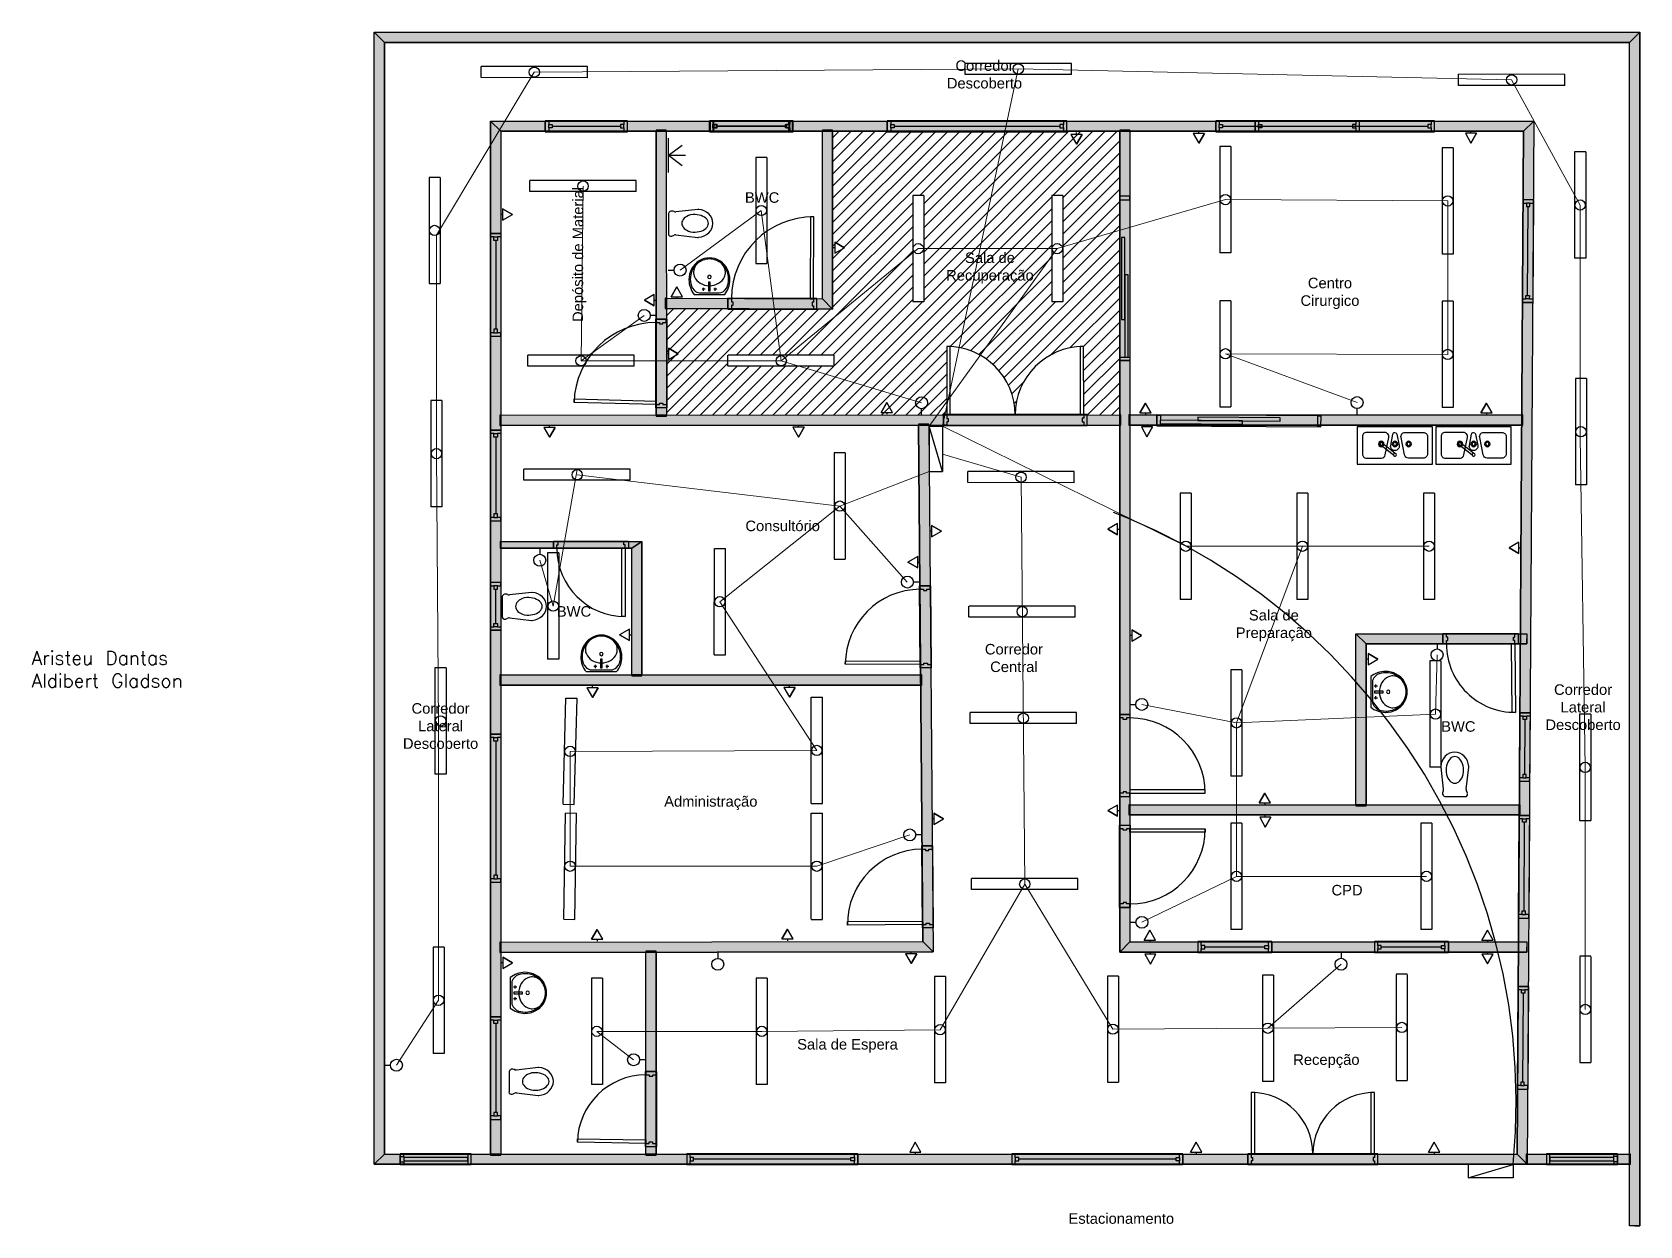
# Model space of a CAD drawing. Extents: x -4.1 to 19.4, y 0.2 to 17.6.
import ezdxf

# ---------------------------------------------------------------- set-up
doc = ezdxf.new("R2010")
doc.units = 0
doc.header["$MEASUREMENT"] = 0
doc.linetypes.add('ACAD_ISO02W100', pattern=[15, 12, -3])
for name, color, linetype in [('ACESSóRIOS', 7, 'CONTINUOUS'), ('ANNOTATIONS', 7, 'CONTINUOUS'), ('BUILDING_ENVELOPE', 7, 'CONTINUOUS'), ('Circuito1', 30, 'CONTINUOUS'), ('Circuito2', 80, 'CONTINUOUS'), ('Circuito3', 130, 'CONTINUOUS'), ('Circuito4', 221, 'CONTINUOUS'), ('Circuito5', 171, 'CONTINUOUS'), ('Encanamento', 10, 'CONTINUOUS'), ('ENVELOPE_DE_CONSTRUçãO', 7, 'CONTINUOUS'), ('Esquadria elétrica', 10, 'CONTINUOUS'), ('FIXTURES', 7, 'CONTINUOUS'), ('Iluminação', 1, 'CONTINUOUS'), ('Texto', 7, 'CONTINUOUS'), ('Tomadas', 51, 'CONTINUOUS')]:
    doc.layers.add(name, color=color, linetype=linetype)
doc.styles.get("Standard").update_dxf_attribs({"font": 'txt.shx'})

msp = doc.modelspace()

# ---------------------------------------------------------------- texts
at = {"layer": 'ANNOTATIONS', "char_height": 0.1541, "attachment_point": 5}
for s, insert, width in [('\\C7;\\fArial|b0|i0|;\\H0.15409676972777;Corredor \\PDescoberto', (9.823, 17.013), 1.3), ('\\C7;\\fArial|b0|i0|;\\H0.15409676972777;BWC', (6.573, 15.213), 1.3), ('\\C7;\\fArial|b0|i0|;\\H0.15409676972777;Sala de \\PRecuperação', (9.903, 14.182), 1.6), ('\\C7;\\fArial|b0|i0|;\\H0.15409676972777;Centro \\PCirurgico', (14.873, 13.813), 1.3), ('\\C7;\\fArial|b0|i0|;\\H0.15409676972777;Consultório', (6.873, 10.413), 1.3), ('\\C7;\\fArial|b0|i0|;\\H0.15409676972777;BWC', (3.823, 9.163), 1.3), ('\\C7;\\fArial|b0|i0|;\\H0.15409676972777;Sala de \\PPreparação', (14.053, 8.957), 1.3), ('\\C7;\\fArial|b0|i0|;\\H0.15409676972777;Corredor\\PCentral', (10.253, 8.482), 1.3), ('\\C7;\\fArial|b0|i0|;\\H0.15409676972777;Corredor \\PLateral\\PDescoberto', (18.573, 7.763), 1.3), ('\\C7;\\fArial|b0|i0|;\\H0.15409676972777;Corredor \\PLateral\\PDescoberto', (1.873, 7.488), 1.3), ('\\C7;\\fArial|b0|i0|;\\H0.15409676972777;BWC', (16.75, 7.481), 1.3), ('\\C7;\\fArial|b0|i0|;\\H0.15409676972777;Administração', (5.823, 6.363), 2), ('\\C7;\\fArial|b0|i0|;\\H0.15409676972777;CPD', (15.123, 5.088), 2), ('\\C7;\\fArial|b0|i0|;\\H0.15409676972777;Sala de Espera', (7.821, 2.813), 2.59676), ('\\C7;\\fArial|b0|i0|;\\H0.15409676972777;Recepção', (14.821, 2.588), 2.59676), ('\\C7;\\fArial|b0|i0|;\\H0.15409676972777;Estacionamento', (11.823, 0.288), 2.59676)]:
    msp.add_mtext(s, dxfattribs=dict(at, insert=insert, width=width))
at = {"layer": 'ANNOTATIONS', "insert": (3.903, 14.382), "char_height": 0.1541, "width": 2, "attachment_point": 5, "rotation": 90}
msp.add_mtext('\\C7;\\fArial|b0|i0|;\\H0.15409676972777;Depósito de Material', dxfattribs=at)
at = {"layer": 'Texto', "linetype": 'ACAD_ISO02W100', "lineweight": 9, "insert": (-4.106, 8.585), "char_height": 0.2, "attachment_point": 1}
msp.add_mtext_dynamic_manual_height_columns('Aristeu Dantas\\PAldibert Gladson', width=3.89105, gutter_width=1, heights=[0], dxfattribs=at)

# ---------------------------------------------------------------- blocks, each defined once
blk = doc.blocks.new('TOMADAA')
at = {"layer": 'Texto', "color": 143, "true_color": 0x7aafdf}
for p, q in [((0, 0.143), (-0.082, 0)), ((-0.082, 0), (0, 0.143)), ((0, 0.143), (-0.082, 0)), ((-0.082, 0), (0.082, 0)), ((0.082, 0), (0, 0.143)), ((0, 0), (0, -0.027))]:
    blk.add_line(p, q, dxfattribs=at)
blk = doc.blocks.new('tomada')
at = {"layer": 'Texto', "color": 143, "true_color": 0x7aafdf}
for p, q in [((10.071, 3.043), (9.988, 2.9)), ((9.988, 2.9), (10.071, 3.043)), ((10.071, 3.043), (9.988, 2.9)), ((9.988, 2.9), (10.153, 2.9)), ((10.153, 2.9), (10.071, 3.043)), ((10.071, 2.9), (10.071, 2.872))]:
    blk.add_line(p, q, dxfattribs=at)
blk = doc.blocks.new('A$C1d0d6ba7')
at = {"layer": 'Tomadas', "rotation": 180}
blk.add_blockref('tomada', (10.153, 3.043), dxfattribs=at)
blk = doc.blocks.new('interruporrrrrr')
at = {"layer": 'Esquadria elétrica'}
blk.add_line((0, 0.087), (0, 0), dxfattribs=at)
blk.add_circle((0, -0.087), 0.0872, dxfattribs=at)

# ---------------------------------------------------------------- hatches: boundary and pattern name
at = {"layer": 'BUILDING_ENVELOPE'}
for points in [[(0.903, 1.082), (0.903, 17.632), (1.053, 17.482), (1.053, 1.232)], [(0.903, 17.632), (19.403, 17.632), (19.253, 17.482), (1.053, 17.482)], [(19.253, 0.182), (19.253, 17.482), (19.403, 17.632), (19.403, 0.182), (19.328, 0.182)], [(2.603, 16.332), (17.854, 16.332), (17.703, 16.182), (2.753, 16.182)], [(2.753, 16.182), (2.753, 1.232), (2.603, 1.232), (2.603, 16.332)], [(17.854, 16.332), (17.757, 1.082), (17.608, 1.232), (17.703, 16.182)], [(5.022, 16.182), (5.172, 16.182), (5.172, 16.197), (5.022, 16.197)], [(5.172, 16.182), (5.173, 12.033), (5.023, 12.033), (5.022, 16.182)], [(7.453, 16.182), (7.603, 16.182), (7.603, 16.197), (7.453, 16.197)], [(7.453, 13.733), (7.453, 16.182), (7.603, 16.182), (7.603, 13.582)], [(11.8, 16.182), (11.95, 16.182), (11.95, 16.197), (11.8, 16.197)], [(11.95, 16.182), (11.95, 4.332), (11.8, 4.182), (11.8, 16.182)], [(5.172, 13.593), (5.172, 13.743), (5.157, 13.743), (5.157, 13.593)], [(5.172, 13.743), (7.453, 13.733), (7.603, 13.582), (5.172, 13.593)], [(2.753, 11.882), (2.753, 12.032), (2.738, 12.032), (2.738, 11.882)], [(2.753, 12.032), (11.8, 12.038), (11.8, 11.888), (2.753, 11.882)], [(5.173, 12.033), (5.023, 12.033), (5.023, 12.018), (5.173, 12.018)], [(11.8, 12.038), (11.8, 11.888), (11.815, 11.888), (11.815, 12.038)], [(11.95, 11.888), (11.95, 12.038), (11.935, 12.038), (11.935, 11.888)], [(11.95, 12.038), (17.676, 12.038), (17.676, 11.888), (11.95, 11.888)], [(17.676, 12.038), (17.676, 11.888), (17.691, 11.888), (17.691, 12.038)], [(8.861, 11.886), (9.011, 11.886), (9.011, 11.901), (8.861, 11.901)], [(9.011, 11.886), (9.073, 4.188), (8.922, 4.338), (8.861, 11.886)], [(4.666, 8.238), (4.666, 10.088), (4.816, 10.188), (4.816, 8.238)], [(15.253, 8.838), (17.753, 8.838), (17.753, 8.763), (17.753, 8.688), (15.403, 8.688)], [(15.253, 6.338), (15.253, 8.838), (15.403, 8.688), (15.403, 6.338)], [(2.753, 8.088), (2.753, 8.238), (2.738, 8.238), (2.738, 8.088)], [(2.753, 8.238), (8.89, 8.238), (8.892, 8.088), (2.753, 8.088)], [(4.816, 8.238), (4.666, 8.238), (4.666, 8.223), (4.816, 8.223)], [(8.89, 8.238), (8.892, 8.088), (8.907, 8.088), (8.905, 8.238)], [(11.95, 6.188), (11.95, 6.338), (11.935, 6.338), (11.935, 6.188)], [(11.95, 6.338), (17.64, 6.338), (17.639, 6.188), (11.95, 6.188)], [(15.403, 6.338), (15.253, 6.338), (15.253, 6.323), (15.403, 6.323)], [(17.64, 6.338), (17.639, 6.188), (17.654, 6.188), (17.655, 6.338)], [(2.753, 4.177), (2.753, 4.327), (2.738, 4.327), (2.738, 4.177)], [(2.753, 4.327), (8.922, 4.338), (9.073, 4.188), (2.753, 4.177)], [(11.95, 4.332), (17.753, 4.332), (17.753, 4.257), (17.753, 4.182), (11.8, 4.182)], [(4.872, 1.232), (4.873, 4.181), (5.023, 4.181), (5.022, 1.232)], [(4.873, 4.181), (5.023, 4.181), (5.023, 4.196), (4.873, 4.196)], [(1.053, 1.232), (17.608, 1.232), (17.757, 1.082), (0.903, 1.082)], [(2.753, 1.232), (2.603, 1.232), (2.603, 1.217), (2.753, 1.217)], [(5.022, 1.232), (4.872, 1.232), (4.872, 1.217), (5.022, 1.217)], [(17.757, 1.082), (17.758, 1.232), (17.743, 1.232), (17.742, 1.082)], [(17.758, 1.232), (19.253, 1.232), (19.253, 1.082), (17.757, 1.082)], [(19.253, 1.232), (19.253, 1.082), (19.268, 1.082), (19.268, 1.232)]]:
    msp.add_hatch(color=253, dxfattribs=at).paths.add_polyline_path(points)
at = {"layer": 'ENVELOPE_DE_CONSTRUçãO'}
for points in [[(2.753, 10.088), (2.753, 10.188), (2.743, 10.188), (2.743, 10.088)], [(2.753, 10.188), (4.816, 10.188), (4.666, 10.088), (2.753, 10.088)]]:
    msp.add_hatch(color=253, dxfattribs=at).paths.add_polyline_path(points)
at = {"layer": 'Tomadas'}
h = msp.add_hatch(dxfattribs=at)
h.set_pattern_fill('ANSI31', color=256)
h.paths.add_polyline_path([(9.272, 13.036), (9.322, 13.036), (9.322, 13.035, -0.398165), (10.273, 12.042), (10.273, 12.042, -0.398165), (11.222, 13.036), (11.222, 13.037), (11.272, 13.037), (11.273, 12.042), (11.323, 12.042), (11.323, 12.037), (11.8, 12.038), (11.8, 12.832), (11.795, 12.832), (11.795, 15.232), (11.8, 15.232), (11.8, 16.182), (11.027, 16.182), (11.027, 16.177), (8.403, 16.177), (8.403, 16.182), (7.603, 16.182), (7.603, 13.582), (7.373, 13.583), (7.373, 13.578), (6.073, 13.584), (6.073, 13.589), (5.172, 13.593), (5.172, 13.438), (5.178, 13.438), (5.178, 12.138), (5.173, 12.138), (5.173, 12.033), (9.223, 12.036), (9.223, 12.041), (9.273, 12.041)])
h.paths.add_polyline_path([(8.775, 13.689), (8.775, 15.244), (8.937, 15.244), (8.937, 13.689)], flags=16)
h.paths.add_polyline_path([(7.628, 12.909), (7.628, 12.747), (6.073, 12.748), (6.073, 12.91)], flags=16)
h.paths.add_polyline_path([(8.781, 14.467, -1), (8.931, 14.467, -1)], flags=0)
h.paths.add_polyline_path([(6.927, 12.828, -1), (6.776, 12.828, -1)], flags=0)
h.paths.add_polyline_path([(10.806, 13.689), (10.806, 15.244), (10.968, 15.244), (10.968, 13.689)], flags=16)
h.paths.add_polyline_path([(10.812, 14.467, -1), (10.963, 14.467, -1)], flags=0)
h.paths.add_polyline_path([(9.22, 13.912), (10.577, 13.912), (10.577, 14.487), (9.22, 14.487)], flags=24)

# ---------------------------------------------------------------- linework, layer by layer
at = {"layer": 'ACESSóRIOS', "color": 7, "linetype": 'Continuous'}
for p, q in [((15.617, 11.638), (15.597, 11.613)), ((15.597, 11.613), (15.801, 11.452)), ((15.821, 11.476), (15.617, 11.638)), ((16.767, 11.638), (16.747, 11.613)), ((16.747, 11.613), (16.951, 11.452)), ((16.971, 11.476), (16.767, 11.638))]:
    msp.add_line(p, q, dxfattribs=at)
for points in [[(15.273, 11.86), (15.273, 11.316), (16.373, 11.316), (16.373, 11.86)], [(16.423, 11.86), (16.423, 11.316), (17.523, 11.316), (17.523, 11.86)]]:
    msp.add_lwpolyline(points, close=True, dxfattribs=at)
for points in [[(15.348, 11.72), (15.348, 11.465, 0.414214), (15.408, 11.405), (15.624, 11.405, 0.357511), (15.682, 11.453), (15.733, 11.708, 0.473285), (15.675, 11.78), (15.408, 11.78, 0.414214)], [(15.761, 11.588), (15.793, 11.755, -0.3601), (15.823, 11.78, -0.3601), (15.852, 11.755), (15.884, 11.588, -0.470481), (15.825, 11.517), (15.82, 11.517, -0.470481)], [(16.298, 11.72), (16.298, 11.465, -0.414214), (16.238, 11.405), (16.022, 11.405, -0.357511), (15.963, 11.453), (15.912, 11.708, -0.473285), (15.971, 11.78), (16.238, 11.78, -0.414214)], [(16.498, 11.72), (16.498, 11.465, 0.414214), (16.558, 11.405), (16.774, 11.405, 0.357511), (16.832, 11.453), (16.883, 11.708, 0.473285), (16.825, 11.78), (16.558, 11.78, 0.414214)], [(16.911, 11.588), (16.943, 11.755, -0.3601), (16.973, 11.78, -0.3601), (17.002, 11.755), (17.034, 11.588, -0.470481), (16.975, 11.517), (16.97, 11.517, -0.470481)], [(17.448, 11.72), (17.448, 11.465, -0.414214), (17.388, 11.405), (17.172, 11.405, -0.357511), (17.113, 11.453), (17.062, 11.708, -0.473285), (17.121, 11.78), (17.388, 11.78, -0.414214)]]:
    msp.add_lwpolyline(points, format="xyb", close=True, dxfattribs=at)
for centre, radius, start, end in [((15.623, 11.611), 0.04, 0, 180), ((15.623, 11.611), 0.04, 180, 0), ((15.623, 11.611), 0.025, 0, 180), ((15.623, 11.611), 0.025, 180, 0), ((15.823, 11.611), 0.04, 0, 180), ((15.823, 11.611), 0.04, 180, 0), ((15.823, 11.611), 0.025, 0, 180), ((15.823, 11.611), 0.025, 180, 0), ((16.023, 11.611), 0.04, 0, 180), ((16.023, 11.611), 0.04, 180, 0), ((16.023, 11.611), 0.025, 0, 180), ((16.023, 11.611), 0.025, 180, 0), ((16.773, 11.611), 0.04, 0, 180), ((16.773, 11.611), 0.04, 180, 0), ((16.773, 11.611), 0.025, 0, 180), ((16.773, 11.611), 0.025, 180, 0), ((16.973, 11.611), 0.04, 0, 180), ((16.973, 11.611), 0.04, 180, 0), ((16.973, 11.611), 0.025, 0, 180), ((16.973, 11.611), 0.025, 180, 0), ((17.173, 11.611), 0.04, 0, 180), ((17.173, 11.611), 0.04, 180, 0), ((17.173, 11.611), 0.025, 0, 180), ((17.173, 11.611), 0.025, 180, 0)]:
    msp.add_arc(centre, radius, start, end, dxfattribs=at)
for centre, start_param, end_param in [((15.823, 11.455), 1.570796, 2.366399), ((15.823, 11.455), 1.570796, 2.366399), ((15.823, 11.455), 2.366399, 4.712389), ((15.823, 11.455), 0.775193, 1.570796), ((15.823, 11.455), 0.775193, 1.570796), ((15.823, 11.455), 4.712389, 7.058379), ((16.973, 11.455), 1.570796, 2.366399), ((16.973, 11.455), 1.570796, 2.366399), ((16.973, 11.455), 2.366399, 4.712389), ((16.973, 11.455), 0.775193, 1.570796), ((16.973, 11.455), 0.775193, 1.570796), ((16.973, 11.455), 4.712389, 7.058379)]:
    msp.add_ellipse(centre, major_axis=(0.0137, 0.0172), ratio=0.994737, start_param=start_param, end_param=end_param, dxfattribs=at)
at = {"layer": 'BUILDING_ENVELOPE', "color": 7, "linetype": 'Continuous'}
for p, q in [((0.903, 1.082), (0.903, 17.632)), ((0.903, 17.632), (19.403, 17.632)), ((1.053, 1.232), (1.053, 17.482)), ((1.053, 17.482), (19.253, 17.482)), ((2.603, 16.332), (17.854, 16.332)), ((2.603, 16.332), (2.603, 1.232)), ((3.403, 16.182), (3.403, 16.332)), ((3.403, 16.332), (3.453, 16.332)), ((3.403, 16.182), (3.403, 16.332)), ((3.453, 16.332), (3.453, 16.282)), ((3.453, 16.232), (3.453, 16.182)), ((3.503, 16.257), (4.503, 16.257)), ((4.603, 16.332), (4.553, 16.332)), ((4.553, 16.332), (4.553, 16.282)), ((4.553, 16.232), (4.553, 16.182)), ((4.603, 16.182), (4.603, 16.332)), ((4.603, 16.182), (4.603, 16.332)), ((5.803, 16.182), (5.803, 16.332)), ((5.803, 16.332), (5.853, 16.332)), ((5.803, 16.182), (5.803, 16.332)), ((5.815, 16.332), (5.815, 16.182)), ((5.865, 16.332), (5.815, 16.332)), ((5.815, 16.332), (5.815, 16.182)), ((5.853, 16.332), (5.853, 16.282)), ((5.853, 16.232), (5.853, 16.182)), ((5.865, 16.282), (5.865, 16.332)), ((5.865, 16.182), (5.865, 16.232)), ((5.903, 16.257), (6.928, 16.257)), ((6.915, 16.257), (5.915, 16.257)), ((6.965, 16.282), (6.965, 16.332)), ((6.965, 16.332), (7.015, 16.332)), ((6.965, 16.182), (6.965, 16.232)), ((7.028, 16.332), (6.978, 16.332)), ((6.978, 16.332), (6.978, 16.282)), ((6.978, 16.232), (6.978, 16.182)), ((7.015, 16.332), (7.015, 16.182)), ((7.015, 16.332), (7.015, 16.182)), ((7.028, 16.182), (7.028, 16.332)), ((7.028, 16.182), (7.028, 16.332)), ((8.403, 16.182), (8.403, 16.332)), ((8.403, 16.332), (8.453, 16.332)), ((8.403, 16.182), (8.403, 16.332)), ((8.453, 16.332), (8.453, 16.282)), ((8.453, 16.232), (8.453, 16.182)), ((8.503, 16.257), (10.927, 16.257)), ((11.027, 16.332), (10.977, 16.332)), ((10.977, 16.332), (10.977, 16.282)), ((10.977, 16.232), (10.977, 16.182)), ((11.027, 16.182), (11.027, 16.332)), ((11.027, 16.182), (11.027, 16.332)), ((13.203, 16.182), (13.203, 16.332)), ((13.203, 16.332), (13.253, 16.332)), ((13.203, 16.182), (13.203, 16.332)), ((13.253, 16.332), (13.253, 16.282)), ((13.253, 16.232), (13.253, 16.182)), ((13.303, 16.257), (15.203, 16.257)), ((13.779, 16.182), (13.779, 16.332)), ((13.779, 16.332), (13.829, 16.332)), ((13.779, 16.182), (13.779, 16.332)), ((13.829, 16.332), (13.829, 16.282)), ((13.829, 16.232), (13.829, 16.182)), ((13.879, 16.257), (16.303, 16.257)), ((15.303, 16.332), (15.253, 16.332)), ((15.253, 16.332), (15.253, 16.282)), ((15.253, 16.232), (15.253, 16.182)), ((15.303, 16.182), (15.303, 16.332)), ((15.303, 16.182), (15.303, 16.332)), ((16.403, 16.332), (16.353, 16.332)), ((16.353, 16.332), (16.353, 16.282)), ((16.353, 16.232), (16.353, 16.182)), ((16.403, 16.182), (16.403, 16.332)), ((16.403, 16.182), (16.403, 16.332)), ((17.854, 16.332), (17.757, 1.082)), ((2.753, 16.182), (17.703, 16.182)), ((2.753, 16.182), (2.753, 1.232)), ((3.453, 16.182), (3.403, 16.182)), ((4.553, 16.182), (4.603, 16.182)), ((5.022, 16.182), (5.023, 12.033)), ((5.172, 16.182), (5.173, 12.033)), ((5.853, 16.182), (5.803, 16.182)), ((5.815, 16.182), (5.865, 16.182)), ((7.015, 16.182), (6.965, 16.182)), ((6.978, 16.182), (7.028, 16.182)), ((7.453, 13.733), (7.453, 16.182)), ((7.603, 13.582), (7.603, 16.182)), ((8.453, 16.182), (8.403, 16.182)), ((10.977, 16.182), (11.027, 16.182)), ((11.8, 16.182), (11.8, 4.182)), ((11.95, 16.182), (11.95, 4.332)), ((13.253, 16.182), (13.203, 16.182)), ((13.829, 16.182), (13.779, 16.182)), ((15.253, 16.182), (15.303, 16.182)), ((16.353, 16.182), (16.403, 16.182)), ((17.703, 16.182), (17.608, 1.232)), ((17.697, 15.182), (17.696, 15.132)), ((17.696, 15.132), (17.746, 15.132)), ((17.846, 15.181), (17.697, 15.182)), ((17.846, 15.181), (17.697, 15.182)), ((17.763, 13.782), (17.771, 15.082)), ((17.796, 15.132), (17.846, 15.131)), ((17.846, 15.131), (17.846, 15.181)), ((2.603, 14.688), (2.753, 14.688)), ((2.603, 14.638), (2.603, 14.688)), ((2.603, 14.688), (2.753, 14.688)), ((2.653, 14.638), (2.603, 14.638)), ((2.678, 14.588), (2.678, 13.288)), ((2.753, 14.638), (2.703, 14.638)), ((2.753, 14.688), (2.753, 14.638)), ((5.172, 13.743), (7.453, 13.733)), ((6.073, 13.589), (6.074, 13.739)), ((6.073, 13.589), (6.074, 13.739)), ((6.074, 13.739), (6.124, 13.739)), ((6.124, 13.739), (6.123, 13.689)), ((6.123, 13.689), (6.143, 13.688)), ((6.123, 13.639), (6.123, 13.589)), ((6.143, 13.638), (6.123, 13.639)), ((6.143, 13.688), (6.143, 13.638)), ((7.323, 13.683), (7.303, 13.683)), ((7.303, 13.683), (7.303, 13.633)), ((7.303, 13.633), (7.323, 13.633)), ((7.324, 13.733), (7.323, 13.683)), ((7.323, 13.633), (7.323, 13.583)), ((7.374, 13.733), (7.324, 13.733)), ((7.373, 13.583), (7.374, 13.733)), ((7.373, 13.583), (7.374, 13.733)), ((17.687, 13.682), (17.687, 13.732)), ((17.687, 13.732), (17.737, 13.732)), ((17.837, 13.681), (17.687, 13.682)), ((17.837, 13.681), (17.687, 13.682)), ((17.787, 13.732), (17.837, 13.731)), ((17.837, 13.731), (17.837, 13.681)), ((5.172, 13.438), (5.022, 13.438)), ((5.022, 13.438), (5.022, 13.388)), ((5.172, 13.438), (5.022, 13.438)), ((5.172, 13.593), (7.603, 13.582)), ((5.172, 13.388), (5.172, 13.438)), ((6.123, 13.589), (6.073, 13.589)), ((7.323, 13.583), (7.373, 13.583)), ((2.653, 13.238), (2.603, 13.238)), ((2.603, 13.238), (2.603, 13.188)), ((2.603, 13.188), (2.753, 13.188)), ((2.603, 13.188), (2.753, 13.188)), ((2.753, 13.238), (2.703, 13.238)), ((2.753, 13.188), (2.753, 13.238)), ((5.022, 13.388), (5.073, 13.388)), ((5.073, 13.388), (5.073, 13.368)), ((5.073, 13.368), (5.123, 13.368)), ((5.123, 13.388), (5.172, 13.388)), ((5.123, 13.368), (5.123, 13.388)), ((2.753, 12.032), (11.8, 12.038)), ((5.023, 12.138), (5.023, 12.188)), ((5.023, 12.188), (5.073, 12.188)), ((5.173, 12.138), (5.023, 12.138)), ((5.173, 12.138), (5.023, 12.138)), ((5.073, 12.188), (5.073, 12.208)), ((5.073, 12.208), (5.123, 12.208)), ((5.123, 12.208), (5.123, 12.188)), ((5.123, 12.188), (5.173, 12.188)), ((5.173, 12.188), (5.173, 12.138)), ((11.95, 12.038), (17.676, 12.038)), ((2.603, 11.813), (2.753, 11.813)), ((2.603, 11.763), (2.603, 11.813)), ((2.603, 11.813), (2.753, 11.813)), ((2.653, 11.763), (2.603, 11.763)), ((2.753, 11.763), (2.703, 11.763)), ((2.753, 11.882), (11.8, 11.888)), ((2.753, 11.813), (2.753, 11.763)), ((8.861, 11.886), (8.922, 4.338)), ((9.011, 11.886), (9.073, 4.188)), ((11.95, 11.888), (17.676, 11.888)), ((2.678, 11.713), (2.678, 10.588)), ((2.653, 10.538), (2.603, 10.538)), ((2.603, 10.538), (2.603, 10.488)), ((2.603, 10.488), (2.753, 10.488)), ((2.603, 10.488), (2.753, 10.488)), ((2.753, 10.538), (2.703, 10.538)), ((2.753, 10.488), (2.753, 10.538)), ((3.522, 10.188), (3.522, 10.088)), ((3.572, 10.188), (3.522, 10.188)), ((3.522, 10.188), (3.522, 10.088)), ((3.592, 10.188), (3.572, 10.188)), ((3.572, 10.088), (3.572, 10.138)), ((3.572, 10.138), (3.592, 10.138)), ((3.592, 10.138), (3.592, 10.188)), ((4.552, 10.138), (4.552, 10.188)), ((4.552, 10.188), (4.572, 10.188)), ((4.572, 10.138), (4.552, 10.138)), ((4.572, 10.188), (4.622, 10.188)), ((4.572, 10.088), (4.572, 10.138)), ((4.622, 10.188), (4.622, 10.088)), ((4.622, 10.188), (4.622, 10.088)), ((4.816, 8.238), (4.816, 10.188)), ((3.522, 10.088), (3.572, 10.088)), ((4.622, 10.088), (4.572, 10.088)), ((4.666, 8.238), (4.666, 10.088)), ((2.753, 9.588), (2.603, 9.588)), ((2.603, 9.588), (2.603, 9.538)), ((2.753, 9.588), (2.603, 9.588)), ((2.603, 9.538), (2.653, 9.538)), ((2.678, 8.988), (2.678, 9.488)), ((2.703, 9.538), (2.753, 9.538)), ((2.753, 9.538), (2.753, 9.588)), ((9.03, 9.539), (8.88, 9.538)), ((9.03, 9.539), (8.88, 9.538)), ((8.88, 9.538), (8.881, 9.488)), ((8.881, 9.488), (8.93, 9.488)), ((8.93, 9.488), (8.931, 9.468)), ((8.931, 9.468), (8.981, 9.468)), ((8.98, 9.488), (9.03, 9.489)), ((8.981, 9.468), (8.98, 9.488)), ((9.03, 9.489), (9.03, 9.539)), ((2.603, 8.888), (2.603, 8.938)), ((2.603, 8.938), (2.653, 8.938)), ((2.703, 8.938), (2.753, 8.938)), ((2.753, 8.938), (2.753, 8.888)), ((2.753, 8.888), (2.603, 8.888)), ((2.753, 8.888), (2.603, 8.888)), ((15.253, 6.338), (15.253, 8.838)), ((16.525, 8.838), (16.525, 8.688)), ((16.575, 8.838), (16.525, 8.838)), ((16.525, 8.838), (16.525, 8.688)), ((16.575, 8.788), (16.575, 8.838)), ((16.595, 8.788), (16.575, 8.788)), ((16.575, 8.688), (16.575, 8.738)), ((16.575, 8.738), (16.595, 8.738)), ((16.595, 8.738), (16.595, 8.788)), ((17.555, 8.738), (17.555, 8.788)), ((17.555, 8.788), (17.575, 8.788)), ((17.575, 8.738), (17.555, 8.738)), ((17.575, 8.788), (17.575, 8.838)), ((17.575, 8.838), (17.625, 8.838)), ((17.575, 8.688), (17.575, 8.738)), ((17.625, 8.838), (17.625, 8.688)), ((17.625, 8.838), (17.625, 8.688)), ((15.403, 6.338), (15.403, 8.688)), ((16.525, 8.688), (16.575, 8.688)), ((17.625, 8.688), (17.575, 8.688)), ((2.753, 8.238), (8.89, 8.238)), ((8.89, 8.338), (8.889, 8.388)), ((8.889, 8.388), (8.939, 8.388)), ((9.04, 8.339), (8.89, 8.338)), ((9.04, 8.339), (8.89, 8.338)), ((8.939, 8.388), (8.939, 8.408)), ((8.939, 8.408), (8.989, 8.408)), ((8.989, 8.408), (8.989, 8.388)), ((8.989, 8.388), (9.039, 8.389)), ((9.039, 8.389), (9.04, 8.339)), ((2.753, 8.088), (8.892, 8.088)), ((11.8, 7.656), (11.95, 7.656)), ((11.8, 7.606), (11.8, 7.656)), ((11.8, 7.656), (11.95, 7.656)), ((11.85, 7.606), (11.8, 7.606)), ((11.85, 7.586), (11.85, 7.606)), ((11.9, 7.586), (11.85, 7.586)), ((11.95, 7.606), (11.9, 7.606)), ((11.9, 7.606), (11.9, 7.586)), ((11.95, 7.656), (11.95, 7.606)), ((17.648, 7.632), (17.649, 7.682)), ((17.698, 7.632), (17.648, 7.632)), ((17.649, 7.682), (17.799, 7.681)), ((17.649, 7.682), (17.799, 7.681)), ((17.723, 7.582), (17.718, 6.782)), ((17.798, 7.631), (17.748, 7.632)), ((17.799, 7.681), (17.798, 7.631)), ((2.603, 7.369), (2.753, 7.369)), ((2.603, 7.319), (2.603, 7.369)), ((2.603, 7.369), (2.753, 7.369)), ((2.653, 7.319), (2.603, 7.319)), ((2.753, 7.319), (2.703, 7.319)), ((2.753, 7.369), (2.753, 7.319)), ((2.678, 7.269), (2.678, 5.306)), ((17.643, 6.732), (17.642, 6.682)), ((17.642, 6.682), (17.792, 6.681)), ((17.642, 6.682), (17.792, 6.681)), ((17.693, 6.732), (17.643, 6.732)), ((17.793, 6.731), (17.743, 6.732)), ((17.792, 6.681), (17.793, 6.731)), ((11.85, 6.506), (11.8, 6.506)), ((11.8, 6.506), (11.8, 6.456)), ((11.8, 6.456), (11.95, 6.456)), ((11.8, 6.456), (11.95, 6.456)), ((11.9, 6.526), (11.85, 6.526)), ((11.85, 6.526), (11.85, 6.506)), ((11.9, 6.506), (11.9, 6.526)), ((11.95, 6.506), (11.9, 6.506)), ((11.95, 6.456), (11.95, 6.506)), ((11.95, 6.338), (17.64, 6.338)), ((11.95, 6.188), (17.639, 6.188)), ((17.639, 6.182), (17.789, 6.181)), ((17.639, 6.132), (17.639, 6.182)), ((17.639, 6.182), (17.789, 6.181)), ((17.689, 6.132), (17.639, 6.132)), ((17.789, 6.131), (17.739, 6.132)), ((17.789, 6.181), (17.789, 6.131)), ((11.8, 6.038), (11.95, 6.038)), ((11.8, 5.988), (11.8, 6.038)), ((11.8, 6.038), (11.95, 6.038)), ((11.85, 5.988), (11.8, 5.988)), ((11.85, 5.968), (11.85, 5.988)), ((11.9, 5.968), (11.85, 5.968)), ((11.95, 5.988), (11.9, 5.988)), ((11.9, 5.988), (11.9, 5.968)), ((11.95, 6.038), (11.95, 5.988)), ((17.714, 6.082), (17.705, 4.782)), ((9.06, 5.739), (8.91, 5.738)), ((9.06, 5.739), (8.91, 5.738)), ((8.91, 5.738), (8.911, 5.688)), ((8.911, 5.688), (8.961, 5.688)), ((8.961, 5.688), (8.961, 5.668)), ((8.961, 5.668), (9.011, 5.668)), ((9.011, 5.688), (9.061, 5.689)), ((9.011, 5.668), (9.011, 5.688)), ((9.061, 5.689), (9.06, 5.739)), ((2.653, 5.256), (2.603, 5.256)), ((2.603, 5.256), (2.603, 5.206)), ((2.603, 5.206), (2.753, 5.206)), ((2.603, 5.206), (2.753, 5.206)), ((2.753, 5.256), (2.703, 5.256)), ((2.753, 5.206), (2.753, 5.256)), ((11.85, 4.888), (11.8, 4.888)), ((11.8, 4.888), (11.8, 4.838)), ((11.8, 4.838), (11.95, 4.838)), ((11.8, 4.838), (11.95, 4.838)), ((11.9, 4.908), (11.85, 4.908)), ((11.85, 4.908), (11.85, 4.888)), ((11.9, 4.888), (11.9, 4.908)), ((11.95, 4.888), (11.9, 4.888)), ((11.95, 4.838), (11.95, 4.888)), ((17.68, 4.732), (17.63, 4.732)), ((17.63, 4.732), (17.63, 4.682)), ((17.78, 4.731), (17.73, 4.732)), ((17.78, 4.681), (17.78, 4.731)), ((8.92, 4.538), (8.92, 4.588)), ((8.92, 4.588), (8.97, 4.588)), ((9.07, 4.539), (8.92, 4.538)), ((9.07, 4.539), (8.92, 4.538)), ((8.97, 4.588), (8.969, 4.608)), ((8.969, 4.608), (9.019, 4.608)), ((9.019, 4.608), (9.02, 4.588)), ((9.02, 4.588), (9.07, 4.589)), ((9.07, 4.589), (9.07, 4.539)), ((17.63, 4.682), (17.78, 4.681)), ((17.63, 4.682), (17.78, 4.681)), ((2.753, 4.327), (8.922, 4.338)), ((12.942, 4.332), (12.942, 4.182)), ((12.992, 4.332), (12.942, 4.332)), ((12.942, 4.332), (12.942, 4.182)), ((12.992, 4.282), (12.992, 4.332)), ((12.992, 4.182), (12.992, 4.232)), ((13.923, 4.257), (13.042, 4.257)), ((13.973, 4.282), (13.973, 4.332)), ((13.973, 4.332), (14.023, 4.332)), ((13.973, 4.182), (13.973, 4.232)), ((14.023, 4.332), (14.023, 4.182)), ((14.023, 4.332), (14.023, 4.182)), ((15.523, 4.332), (15.523, 4.182)), ((15.573, 4.332), (15.523, 4.332)), ((15.523, 4.332), (15.523, 4.182)), ((15.573, 4.282), (15.573, 4.332)), ((15.573, 4.182), (15.573, 4.232)), ((16.504, 4.257), (15.623, 4.257)), ((16.554, 4.282), (16.554, 4.332)), ((16.554, 4.332), (16.604, 4.332)), ((16.554, 4.182), (16.554, 4.232)), ((16.604, 4.332), (16.604, 4.182)), ((16.604, 4.332), (16.604, 4.182)), ((2.753, 4.177), (9.073, 4.188)), ((4.872, 1.232), (4.873, 4.181)), ((5.022, 1.232), (5.023, 4.181)), ((12.942, 4.182), (12.992, 4.182)), ((14.023, 4.182), (13.973, 4.182)), ((15.523, 4.182), (15.573, 4.182)), ((16.604, 4.182), (16.554, 4.182)), ((17.623, 3.682), (17.773, 3.681)), ((17.623, 3.632), (17.623, 3.682)), ((17.623, 3.682), (17.773, 3.681)), ((17.673, 3.632), (17.623, 3.632)), ((17.698, 3.582), (17.689, 2.282)), ((17.773, 3.631), (17.723, 3.632)), ((17.773, 3.681), (17.773, 3.631)), ((2.603, 3.238), (2.753, 3.238)), ((2.603, 3.188), (2.603, 3.238)), ((2.603, 3.238), (2.753, 3.238)), ((2.653, 3.188), (2.603, 3.188)), ((2.678, 3.138), (2.678, 1.838)), ((2.753, 3.188), (2.703, 3.188)), ((2.753, 3.238), (2.753, 3.188)), ((5.023, 2.438), (4.873, 2.438)), ((4.873, 2.438), (4.873, 2.388)), ((5.023, 2.438), (4.873, 2.438)), ((4.873, 2.388), (4.923, 2.388)), ((4.923, 2.388), (4.923, 2.368)), ((4.923, 2.368), (4.973, 2.368)), ((4.973, 2.388), (5.023, 2.388)), ((4.973, 2.368), (4.973, 2.388)), ((5.023, 2.388), (5.023, 2.438)), ((17.664, 2.232), (17.614, 2.232)), ((17.614, 2.232), (17.614, 2.182)), ((17.614, 2.182), (17.764, 2.182)), ((17.614, 2.182), (17.764, 2.182)), ((17.764, 2.232), (17.714, 2.232)), ((17.764, 2.182), (17.764, 2.232)), ((2.653, 1.788), (2.603, 1.788)), ((2.603, 1.788), (2.603, 1.738)), ((2.603, 1.738), (2.753, 1.738)), ((2.603, 1.738), (2.753, 1.738)), ((2.753, 1.788), (2.703, 1.788)), ((2.753, 1.738), (2.753, 1.788)), ((1.053, 1.232), (17.608, 1.232)), ((1.284, 1.082), (1.284, 1.232)), ((2.322, 1.082), (2.322, 1.232)), ((4.872, 1.338), (4.872, 1.388)), ((4.872, 1.388), (4.922, 1.388)), ((5.022, 1.338), (4.872, 1.338)), ((5.022, 1.338), (4.872, 1.338)), ((4.922, 1.388), (4.922, 1.408)), ((4.922, 1.408), (4.972, 1.408)), ((4.972, 1.408), (4.972, 1.388)), ((4.972, 1.388), (5.022, 1.388)), ((5.022, 1.388), (5.022, 1.338)), ((5.472, 1.232), (5.472, 1.082)), ((5.522, 1.232), (5.472, 1.232)), ((5.472, 1.232), (5.472, 1.082)), ((5.522, 1.182), (5.522, 1.232)), ((7.922, 1.182), (7.922, 1.232)), ((7.922, 1.232), (7.972, 1.232)), ((7.972, 1.232), (7.972, 1.082)), ((7.972, 1.232), (7.972, 1.082)), ((10.223, 1.232), (10.223, 1.082)), ((10.273, 1.232), (10.223, 1.232)), ((10.223, 1.232), (10.223, 1.082)), ((10.273, 1.182), (10.273, 1.232)), ((12.673, 1.182), (12.673, 1.232)), ((12.673, 1.232), (12.723, 1.232)), ((12.723, 1.232), (12.723, 1.082)), ((12.723, 1.232), (12.723, 1.082)), ((13.673, 1.082), (13.673, 1.232)), ((13.673, 1.232), (13.723, 1.232)), ((13.673, 1.082), (13.673, 1.232)), ((13.723, 1.232), (13.723, 1.182)), ((13.723, 1.182), (13.743, 1.182)), ((13.743, 1.182), (13.743, 1.132)), ((15.523, 1.182), (15.503, 1.182)), ((15.503, 1.182), (15.503, 1.132)), ((15.573, 1.232), (15.523, 1.232)), ((15.523, 1.232), (15.523, 1.182)), ((15.573, 1.082), (15.573, 1.232)), ((15.573, 1.082), (15.573, 1.232)), ((17.758, 1.232), (19.253, 1.232)), ((18.038, 1.232), (18.038, 1.082)), ((19.075, 1.232), (19.075, 1.082)), ((0.903, 1.082), (17.757, 1.082)), ((5.472, 1.082), (5.522, 1.082)), ((5.522, 1.082), (5.522, 1.132)), ((7.872, 1.157), (5.572, 1.157)), ((7.922, 1.082), (7.922, 1.132)), ((7.972, 1.082), (7.922, 1.082)), ((10.223, 1.082), (10.273, 1.082)), ((10.273, 1.082), (10.273, 1.132)), ((12.623, 1.157), (10.323, 1.157)), ((12.673, 1.082), (12.673, 1.132)), ((12.723, 1.082), (12.673, 1.082)), ((13.723, 1.082), (13.673, 1.082)), ((13.723, 1.132), (13.723, 1.082)), ((13.743, 1.132), (13.723, 1.132)), ((15.503, 1.132), (15.523, 1.132)), ((15.523, 1.132), (15.523, 1.082)), ((15.523, 1.082), (15.573, 1.082)), ((17.757, 1.082), (19.253, 1.082))]:
    msp.add_line(p, q, dxfattribs=at)
for points in [[(0.903, 1.082), (0.903, 17.632), (1.053, 17.482), (1.053, 1.232)], [(0.903, 17.632), (19.403, 17.632), (19.253, 17.482), (1.053, 17.482)], [(19.253, 0.182), (19.253, 17.482), (19.403, 17.632), (19.403, 0.182), (19.328, 0.182)], [(2.603, 16.332), (17.854, 16.332), (17.703, 16.182), (2.753, 16.182)], [(2.753, 16.182), (2.753, 1.232), (2.603, 1.232), (2.603, 16.332)], [(3.403, 16.177), (4.603, 16.177), (4.603, 16.337), (3.403, 16.337)], [(3.453, 16.282), (3.503, 16.282), (3.503, 16.232), (3.453, 16.232)], [(4.553, 16.282), (4.503, 16.282), (4.503, 16.232), (4.553, 16.232)], [(5.803, 16.177), (7.028, 16.177), (7.028, 16.337), (5.803, 16.337)], [(7.015, 16.337), (5.815, 16.337), (5.815, 16.177), (7.015, 16.177)], [(5.853, 16.282), (5.903, 16.282), (5.903, 16.232), (5.853, 16.232)], [(5.865, 16.232), (5.915, 16.232), (5.915, 16.282), (5.865, 16.282)], [(6.965, 16.232), (6.915, 16.232), (6.915, 16.282), (6.965, 16.282)], [(6.978, 16.282), (6.928, 16.282), (6.928, 16.232), (6.978, 16.232)], [(8.403, 16.177), (11.027, 16.177), (11.027, 16.337), (8.403, 16.337)], [(8.453, 16.282), (8.503, 16.282), (8.503, 16.232), (8.453, 16.232)], [(10.977, 16.282), (10.927, 16.282), (10.927, 16.232), (10.977, 16.232)], [(13.203, 16.177), (15.303, 16.177), (15.303, 16.337), (13.203, 16.337)], [(13.253, 16.282), (13.303, 16.282), (13.303, 16.232), (13.253, 16.232)], [(13.779, 16.177), (16.403, 16.177), (16.403, 16.337), (13.779, 16.337)], [(13.829, 16.282), (13.879, 16.282), (13.879, 16.232), (13.829, 16.232)], [(15.253, 16.282), (15.203, 16.282), (15.203, 16.232), (15.253, 16.232)], [(16.353, 16.282), (16.303, 16.282), (16.303, 16.232), (16.353, 16.232)], [(17.854, 16.332), (17.757, 1.082), (17.608, 1.232), (17.703, 16.182)], [(5.022, 16.182), (5.172, 16.182), (5.172, 16.197), (5.022, 16.197)], [(5.172, 16.182), (5.173, 12.033), (5.023, 12.033), (5.022, 16.182)], [(7.453, 16.182), (7.603, 16.182), (7.603, 16.197), (7.453, 16.197)], [(7.453, 13.733), (7.453, 16.182), (7.603, 16.182), (7.603, 13.582)], [(11.8, 16.182), (11.95, 16.182), (11.95, 16.197), (11.8, 16.197)], [(11.95, 16.182), (11.95, 4.332), (11.8, 4.182), (11.8, 16.182)], [(17.842, 13.681), (17.852, 15.181), (17.691, 15.182), (17.682, 13.682)], [(17.746, 15.132), (17.746, 15.082), (17.796, 15.082), (17.796, 15.132)], [(7.279, 14.933), (7.274, 13.733), (7.324, 13.733), (7.329, 14.933)], [(2.598, 14.688), (2.598, 13.188), (2.758, 13.188), (2.758, 14.688)], [(2.703, 14.638), (2.703, 14.588), (2.653, 14.588), (2.653, 14.638)], [(5.172, 13.593), (5.172, 13.743), (5.157, 13.743), (5.157, 13.593)], [(5.172, 13.743), (7.453, 13.733), (7.603, 13.582), (5.172, 13.593)], [(6.073, 13.584), (7.373, 13.578), (7.374, 13.738), (6.074, 13.744)], [(17.737, 13.732), (17.738, 13.782), (17.788, 13.782), (17.787, 13.732)], [(5.178, 13.438), (5.178, 12.138), (5.018, 12.138), (5.017, 13.438)], [(2.703, 13.238), (2.703, 13.288), (2.653, 13.288), (2.653, 13.238)], [(3.824, 12.27), (5.024, 12.238), (5.023, 12.188), (3.823, 12.22)], [(2.753, 11.882), (2.753, 12.032), (2.738, 12.032), (2.738, 11.882)], [(2.753, 12.032), (11.8, 12.038), (11.8, 11.888), (2.753, 11.882)], [(5.173, 12.033), (5.023, 12.033), (5.023, 12.018), (5.173, 12.018)], [(11.8, 12.038), (11.8, 11.888), (11.815, 11.888), (11.815, 12.038)], [(11.95, 11.888), (11.95, 12.038), (11.935, 12.038), (11.935, 11.888)], [(11.95, 12.038), (17.676, 12.038), (17.676, 11.888), (11.95, 11.888)], [(17.676, 12.038), (17.676, 11.888), (17.691, 11.888), (17.691, 12.038)], [(2.598, 11.813), (2.598, 10.488), (2.758, 10.488), (2.758, 11.813)], [(2.703, 11.763), (2.703, 11.713), (2.653, 11.713), (2.653, 11.763)], [(8.861, 11.886), (9.011, 11.886), (9.011, 11.901), (8.861, 11.901)], [(9.011, 11.886), (9.073, 4.188), (8.922, 4.338), (8.861, 11.886)], [(2.703, 10.538), (2.703, 10.588), (2.653, 10.588), (2.653, 10.538)], [(3.522, 10.193), (4.622, 10.193), (4.622, 10.083), (3.522, 10.083)], [(4.666, 8.238), (4.666, 10.088), (4.816, 10.188), (4.816, 8.238)], [(4.522, 9.088), (4.522, 10.088), (4.572, 10.088), (4.572, 9.088)], [(2.758, 8.888), (2.758, 9.588), (2.598, 9.588), (2.598, 8.888)], [(2.653, 9.538), (2.653, 9.488), (2.703, 9.488), (2.703, 9.538)], [(9.035, 9.539), (9.045, 8.339), (8.885, 8.338), (8.875, 9.538)], [(2.653, 8.938), (2.653, 8.988), (2.703, 8.988), (2.703, 8.938)], [(15.253, 8.838), (17.753, 8.838), (17.753, 8.763), (17.753, 8.688), (15.403, 8.688)], [(15.253, 6.338), (15.253, 8.838), (15.403, 8.688), (15.403, 6.338)], [(16.525, 8.843), (17.625, 8.843), (17.625, 8.683), (16.525, 8.683)], [(17.536, 7.687), (17.525, 8.687), (17.575, 8.688), (17.586, 7.688)], [(2.753, 8.088), (2.753, 8.238), (2.738, 8.238), (2.738, 8.088)], [(2.753, 8.238), (8.89, 8.238), (8.892, 8.088), (2.753, 8.088)], [(4.816, 8.238), (4.666, 8.238), (4.666, 8.223), (4.816, 8.223)], [(7.79, 8.443), (8.89, 8.438), (8.889, 8.388), (7.789, 8.393)], [(8.89, 8.238), (8.892, 8.088), (8.907, 8.088), (8.905, 8.238)], [(11.795, 7.656), (11.795, 6.456), (11.955, 6.456), (11.955, 7.656)], [(17.644, 7.682), (17.637, 6.682), (17.797, 6.681), (17.804, 7.681)], [(17.748, 7.632), (17.748, 7.582), (17.698, 7.582), (17.698, 7.632)], [(2.598, 7.369), (2.598, 5.206), (2.758, 5.206), (2.758, 7.369)], [(2.703, 7.319), (2.703, 7.269), (2.653, 7.269), (2.653, 7.319)], [(17.743, 6.732), (17.743, 6.782), (17.693, 6.782), (17.693, 6.732)], [(13.05, 6.556), (11.95, 6.556), (11.95, 6.506), (13.05, 6.506)], [(11.95, 6.188), (11.95, 6.338), (11.935, 6.338), (11.935, 6.188)], [(11.95, 6.338), (17.64, 6.338), (17.639, 6.188), (11.95, 6.188)], [(15.403, 6.338), (15.253, 6.338), (15.253, 6.323), (15.403, 6.323)], [(17.634, 6.182), (17.625, 4.682), (17.785, 4.681), (17.794, 6.181)], [(17.64, 6.338), (17.639, 6.188), (17.654, 6.188), (17.655, 6.338)], [(17.739, 6.132), (17.739, 6.082), (17.689, 6.082), (17.689, 6.132)], [(11.795, 4.838), (11.795, 6.038), (11.955, 6.038), (11.955, 4.838)], [(13.05, 5.938), (11.95, 5.938), (11.95, 5.988), (13.05, 5.988)], [(9.065, 5.739), (9.075, 4.539), (8.915, 4.538), (8.905, 5.738)], [(2.703, 5.256), (2.703, 5.306), (2.653, 5.306), (2.653, 5.256)], [(17.73, 4.732), (17.73, 4.782), (17.68, 4.782), (17.68, 4.732)], [(7.819, 4.629), (8.919, 4.638), (8.92, 4.588), (7.82, 4.579)], [(2.753, 4.177), (2.753, 4.327), (2.738, 4.327), (2.738, 4.177)], [(2.753, 4.327), (8.922, 4.338), (9.073, 4.188), (2.753, 4.177)], [(11.95, 4.332), (17.753, 4.332), (17.753, 4.257), (17.753, 4.182), (11.8, 4.182)], [(14.023, 4.337), (12.942, 4.337), (12.942, 4.177), (14.023, 4.177)], [(12.992, 4.232), (13.042, 4.232), (13.042, 4.282), (12.992, 4.282)], [(13.973, 4.232), (13.923, 4.232), (13.923, 4.282), (13.973, 4.282)], [(16.604, 4.337), (15.523, 4.337), (15.523, 4.177), (16.604, 4.177)], [(15.573, 4.232), (15.623, 4.232), (15.623, 4.282), (15.573, 4.282)], [(16.554, 4.232), (16.504, 4.232), (16.504, 4.282), (16.554, 4.282)], [(4.872, 1.232), (4.873, 4.181), (5.023, 4.181), (5.022, 1.232)], [(4.873, 4.181), (5.023, 4.181), (5.023, 4.196), (4.873, 4.196)], [(17.618, 3.682), (17.609, 2.183), (17.769, 2.181), (17.778, 3.681)], [(17.723, 3.632), (17.723, 3.582), (17.673, 3.582), (17.673, 3.632)], [(2.598, 3.238), (2.598, 1.738), (2.758, 1.738), (2.758, 3.238)], [(2.703, 3.188), (2.703, 3.138), (2.653, 3.138), (2.653, 3.188)], [(5.028, 2.438), (5.028, 1.338), (4.867, 1.338), (4.867, 2.438)], [(13.723, 2.132), (13.723, 1.232), (13.773, 1.232), (13.773, 2.132)], [(15.473, 2.132), (15.473, 1.232), (15.523, 1.232), (15.523, 2.132)], [(17.714, 2.232), (17.714, 2.282), (17.664, 2.282), (17.664, 2.232)], [(2.703, 1.788), (2.703, 1.838), (2.653, 1.838), (2.653, 1.788)], [(3.873, 1.454), (4.873, 1.438), (4.872, 1.388), (3.873, 1.404)], [(1.053, 1.232), (17.608, 1.232), (17.757, 1.082), (0.903, 1.082)], [(1.284, 1.077), (2.322, 1.077), (2.322, 1.237), (1.284, 1.237)], [(1.284, 1.232), (1.284, 1.197), (1.334, 1.197), (1.334, 1.232)], [(1.334, 1.132), (2.272, 1.132), (2.272, 1.182), (1.334, 1.182)], [(2.322, 1.082), (2.322, 1.232), (2.272, 1.232), (2.272, 1.082)], [(2.753, 1.232), (2.603, 1.232), (2.603, 1.217), (2.753, 1.217)], [(5.022, 1.232), (4.872, 1.232), (4.872, 1.217), (5.022, 1.217)], [(7.972, 1.237), (5.472, 1.237), (5.472, 1.077), (7.972, 1.077)], [(5.522, 1.132), (5.572, 1.132), (5.572, 1.182), (5.522, 1.182)], [(7.922, 1.132), (7.872, 1.132), (7.872, 1.182), (7.922, 1.182)], [(12.723, 1.237), (10.223, 1.237), (10.223, 1.077), (12.723, 1.077)], [(10.273, 1.132), (10.323, 1.132), (10.323, 1.182), (10.273, 1.182)], [(12.673, 1.132), (12.623, 1.132), (12.623, 1.182), (12.673, 1.182)], [(13.673, 1.077), (15.573, 1.077), (15.573, 1.237), (13.673, 1.237)], [(17.757, 1.082), (17.758, 1.232), (17.743, 1.232), (17.742, 1.082)], [(17.758, 1.232), (19.253, 1.232), (19.253, 1.082), (17.757, 1.082)], [(19.075, 1.237), (18.038, 1.237), (18.038, 1.077), (19.075, 1.077)], [(18.038, 1.232), (18.038, 1.082), (18.088, 1.082), (18.088, 1.232)], [(19.025, 1.182), (18.088, 1.182), (18.088, 1.132), (19.025, 1.132)], [(19.075, 1.232), (19.075, 1.197), (19.025, 1.197), (19.025, 1.232)], [(19.253, 1.232), (19.253, 1.082), (19.268, 1.082), (19.268, 1.232)], [(1.284, 1.082), (1.284, 1.117), (1.334, 1.117), (1.334, 1.082)], [(19.075, 1.082), (19.075, 1.117), (19.025, 1.117), (19.025, 1.082)]]:
    msp.add_lwpolyline(points, close=True, dxfattribs=at)
for points in [[(19.328, 0.182), (19.403, 0.182), (19.403, 17.632)], [(19.328, 0.182), (19.253, 0.182), (19.253, 17.482)], [(15.253, 8.838), (17.753, 8.838), (17.753, 8.763)], [(15.403, 8.688), (17.753, 8.688), (17.753, 8.763)], [(11.8, 4.182), (17.753, 4.182), (17.753, 4.257)], [(11.95, 4.332), (17.753, 4.332), (17.753, 4.257)]]:
    msp.add_lwpolyline(points, dxfattribs=at)
for centre, radius, start, end in [((7.324, 13.733), 1.2, 89.7433, 179.7432), ((5.023, 12.188), 1.2, 90.0097, 178.4749), ((4.572, 10.088), 1, 179.9992, 269.9696), ((8.889, 8.388), 1.1, 90.4568, 179.715), ((17.575, 8.688), 1, 180, 270.6145), ((11.95, 6.506), 1.1, 0, 90), ((11.95, 5.988), 1.1, 270, 0), ((8.92, 4.588), 1.1, 90.4568, 180.4568), ((4.872, 1.388), 1, 89.9933, 179.0494), ((13.723, 1.232), 0.9, 0, 90), ((15.523, 1.232), 0.9, 90, 180)]:
    msp.add_arc(centre, radius, start, end, dxfattribs=at)
at = {"layer": 'Circuito1', "linetype": 'ACAD_ISO02W100', "lineweight": 9}
for p, q in [((9.209, 11.462), (10.358, 11.126)), ((10.412, 5.179), (10.358, 11.126)), ((10.412, 5.179), (9.173, 3.049)), ((10.412, 5.179), (11.701, 3.057)), ((13.967, 3.071), (15.035, 4.006)), ((11.701, 3.057), (13.967, 3.071)), ((13.967, 3.071), (15.924, 3.082)), ((6.569, 3.025), (4.159, 3.025)), ((4.159, 3.025), (4.694, 2.609)), ((9.173, 3.049), (6.569, 3.025))]:
    msp.add_line(p, q, dxfattribs=at)
at = {"layer": 'Circuito1', "linetype": 'ACAD_ISO02W100'}
msp.add_arc((8.315, 1.973), 9.281, 354.4682, 84.4682, dxfattribs=at)
at = {"layer": 'Circuito2', "linetype": 'ACAD_ISO02W100', "lineweight": 9}
for p, q in [((3.869, 11.237), (3.52, 9.242)), ((7.708, 10.703), (3.869, 11.162)), ((9.017, 11.211), (7.708, 10.703)), ((7.708, 10.703), (5.955, 9.306)), ((8.695, 9.593), (7.708, 10.703)), ((3.52, 9.242), (3.323, 9.912)), ((5.955, 9.306), (7.372, 7.132)), ((7.372, 7.132), (3.765, 7.118)), ((3.765, 7.118), (3.765, 5.439)), ((7.372, 5.439), (8.73, 5.897)), ((3.765, 5.439), (7.372, 5.439))]:
    msp.add_line(p, q, dxfattribs=at)
at = {"layer": 'Circuito3', "linetype": 'ACAD_ISO02W100', "lineweight": 9}
for p, q in [((9.209, 11.87), (12.765, 10.117)), ((12.765, 10.117), (14.47, 10.117)), ((13.506, 7.534), (14.47, 10.117)), ((14.47, 10.117), (16.321, 10.117)), ((16.416, 7.663), (16.439, 8.527)), ((12.123, 7.804), (13.506, 7.534)), ((13.506, 7.534), (16.416, 7.663)), ((13.506, 7.534), (13.506, 5.291)), ((12.124, 4.619), (13.506, 5.291)), ((13.506, 5.291), (16.283, 5.291))]:
    msp.add_line(p, q, dxfattribs=at)
at = {"layer": 'Circuito4', "linetype": 'ACAD_ISO02W100', "lineweight": 9}
for p, q in [((3.926, 12.828), (3.955, 15.382)), ((10.888, 14.467), (13.344, 15.184)), ((13.344, 15.184), (16.594, 15.164)), ((16.594, 15.164), (16.594, 12.921)), ((6.561, 15.025), (5.374, 14.153)), ((6.852, 12.828), (6.561, 15.025)), ((8.856, 14.467), (6.852, 12.828)), ((10.888, 14.467), (8.856, 14.467)), ((9.017, 11.87), (10.888, 14.467)), ((3.926, 12.828), (4.849, 13.491)), ((16.594, 12.921), (13.344, 12.93)), ((13.344, 12.93), (15.269, 12.217)), ((6.852, 12.828), (3.926, 12.828)), ((6.852, 12.828), (8.904, 12.215))]:
    msp.add_line(p, q, dxfattribs=at)
at = {"layer": 'Circuito5', "linetype": 'ACAD_ISO02W100', "lineweight": 9}
for p, q in [((1.812, 14.662), (3.243, 17.047)), ((3.243, 17.047), (10.317, 17.094)), ((9.209, 11.87), (10.317, 17.094)), ((10.317, 17.094), (17.529, 16.934)), ((17.529, 16.934), (18.53, 15.105)), ((18.53, 15.105), (18.53, 11.717)), ((1.812, 11.47), (1.812, 14.662)), ((18.53, 11.717), (18.604, 6.884)), ((1.844, 7.493), (1.812, 11.47)), ((1.844, 3.479), (1.844, 7.493)), ((18.604, 6.884), (18.606, 3.345)), ((1.227, 2.53), (1.844, 3.479))]:
    msp.add_line(p, q, dxfattribs=at)
at = {"layer": 'Encanamento', "color": 7, "linetype": 'Continuous'}
for p, q in [((5.203, 15.582), (5.203, 16.082)), ((5.203, 15.832), (5.403, 15.982)), ((5.203, 15.832), (5.403, 15.682)), ((5.203, 15.832), (5.453, 15.832))]:
    msp.add_line(p, q, dxfattribs=at)
at = {"layer": 'ENVELOPE_DE_CONSTRUçãO', "color": 7, "linetype": 'Continuous'}
for p, q in [((11.95, 15.232), (11.8, 15.232)), ((11.95, 12.832), (11.8, 12.832)), ((9.223, 11.886), (9.223, 12.036)), ((9.223, 12.036), (9.273, 12.036)), ((9.223, 11.886), (9.223, 12.036)), ((9.273, 12.036), (9.273, 11.986)), ((9.273, 11.986), (9.293, 11.986)), ((9.293, 11.986), (9.293, 11.936)), ((11.273, 11.987), (11.253, 11.987)), ((11.253, 11.987), (11.253, 11.937)), ((11.323, 12.037), (11.273, 12.037)), ((11.273, 12.037), (11.273, 11.987)), ((11.323, 11.887), (11.323, 12.037)), ((11.323, 11.887), (11.323, 12.037)), ((12.342, 11.884), (12.344, 12.034)), ((14.742, 11.867), (14.743, 12.017)), ((9.273, 11.886), (9.223, 11.886)), ((9.273, 11.936), (9.273, 11.886)), ((9.293, 11.936), (9.273, 11.936)), ((11.253, 11.937), (11.273, 11.937)), ((11.273, 11.937), (11.273, 11.887)), ((11.273, 11.887), (11.323, 11.887)), ((2.753, 10.188), (4.816, 10.188)), ((2.753, 10.088), (4.666, 10.088))]:
    msp.add_line(p, q, dxfattribs=at)
for points in [[(11.955, 12.832), (11.955, 15.232), (11.795, 15.232), (11.795, 12.832)], [(11.95, 15.232), (11.8, 15.232), (11.8, 15.182), (11.95, 15.182)], [(11.875, 13.432), (11.875, 14.632), (11.825, 14.632), (11.825, 13.432)], [(11.925, 12.882), (11.925, 14.082), (11.875, 14.082), (11.875, 12.882)], [(9.272, 13.036), (9.273, 12.036), (9.323, 12.036), (9.322, 13.036)], [(11.222, 13.037), (11.223, 12.037), (11.273, 12.037), (11.272, 13.037)], [(11.95, 12.832), (11.8, 12.832), (11.8, 12.882), (11.95, 12.882)], [(9.223, 11.881), (11.323, 11.882), (11.323, 12.042), (9.223, 12.041)], [(12.342, 11.879), (14.742, 11.862), (14.743, 12.022), (12.344, 12.039)], [(12.342, 11.884), (12.344, 12.034), (12.394, 12.034), (12.392, 11.884)], [(12.943, 11.955), (14.143, 11.946), (14.143, 11.996), (12.943, 12.005)], [(14.742, 11.867), (14.743, 12.017), (14.693, 12.017), (14.692, 11.867)], [(12.393, 11.909), (13.593, 11.9), (13.593, 11.95), (12.393, 11.959)], [(2.753, 10.088), (2.753, 10.188), (2.743, 10.188), (2.743, 10.088)], [(2.753, 10.188), (4.816, 10.188), (4.666, 10.088), (2.753, 10.088)]]:
    msp.add_lwpolyline(points, close=True, dxfattribs=at)
for centre, start, end in [((9.273, 12.036), 0.0364, 90.0364), ((11.273, 12.037), 90.0364, 180.0364)]:
    msp.add_arc(centre, 1, start, end, dxfattribs=at)
at = {"layer": 'Esquadria elétrica'}
msp.add_line((11.134, 11.045), (9.581, 11.047), dxfattribs=at)
msp.add_circle((15.035, 4.006), 0.0872, dxfattribs=at)
at = {"layer": 'FIXTURES', "color": 7, "linetype": 'Continuous'}
for p, q in [((5.631, 15.041), (5.311, 15.004)), ((5.203, 14.967), (5.203, 14.683)), ((5.286, 15.008), (5.272, 15.014)), ((5.251, 14.651), (5.286, 14.666)), ((5.311, 14.67), (5.631, 14.632)), ((5.55, 13.892), (5.582, 13.857)), ((5.738, 13.873), (5.695, 13.873)), ((5.715, 13.849), (5.715, 13.896)), ((5.91, 13.873), (5.867, 13.873)), ((5.887, 13.849), (5.887, 13.896)), ((6.023, 13.857), (6.055, 13.892)), ((5.579, 13.798), (6.026, 13.798)), ((5.66, 13.822), (5.803, 13.822)), ((5.803, 13.822), (5.946, 13.822)), ((2.856, 9.409), (2.842, 9.415)), ((3.201, 9.442), (2.881, 9.405)), ((2.773, 9.368), (2.773, 9.084)), ((2.82, 9.052), (2.856, 9.067)), ((2.881, 9.07), (3.201, 9.033)), ((3.97, 8.378), (4.002, 8.343)), ((3.999, 8.284), (4.446, 8.284)), ((4.08, 8.308), (4.223, 8.308)), ((4.158, 8.359), (4.114, 8.359)), ((4.135, 8.335), (4.135, 8.382)), ((4.223, 8.308), (4.366, 8.308)), ((4.33, 8.359), (4.287, 8.359)), ((4.307, 8.335), (4.307, 8.382)), ((4.443, 8.343), (4.475, 8.378)), ((15.563, 8.24), (15.528, 8.208)), ((15.469, 8.211), (15.469, 7.764)), ((15.493, 8.131), (15.493, 7.988)), ((15.52, 8.076), (15.567, 8.076)), ((15.544, 8.053), (15.544, 8.096)), ((15.493, 7.988), (15.493, 7.845)), ((15.52, 7.903), (15.567, 7.903)), ((15.528, 7.767), (15.563, 7.735)), ((15.544, 7.881), (15.544, 7.924)), ((16.493, 6.885), (16.53, 6.565)), ((16.865, 6.565), (16.902, 6.885)), ((16.527, 6.54), (16.521, 6.526)), ((16.567, 6.457), (16.851, 6.457)), ((16.883, 6.505), (16.869, 6.54)), ((2.889, 3.811), (2.889, 3.364)), ((2.983, 3.84), (2.948, 3.808)), ((2.913, 3.731), (2.913, 3.588)), ((2.913, 3.588), (2.913, 3.445)), ((2.94, 3.676), (2.987, 3.676)), ((2.964, 3.653), (2.964, 3.696)), ((2.94, 3.503), (2.987, 3.503)), ((2.948, 3.367), (2.983, 3.335)), ((2.964, 3.481), (2.964, 3.524)), ((2.873, 2.423), (2.873, 2.139)), ((2.956, 2.464), (2.942, 2.47)), ((3.301, 2.497), (2.981, 2.46)), ((2.92, 2.107), (2.956, 2.122)), ((2.981, 2.125), (3.301, 2.088))]:
    msp.add_line(p, q, dxfattribs=at)
for points in [[(5.815, 13.979), (5.79, 13.979), (5.79, 13.852), (5.815, 13.852)], [(4.235, 8.464), (4.21, 8.464), (4.21, 8.338), (4.235, 8.338)], [(15.65, 7.975), (15.65, 8), (15.523, 8), (15.523, 7.975)], [(3.069, 3.575), (3.069, 3.6), (2.943, 3.6), (2.943, 3.575)]]:
    msp.add_lwpolyline(points, close=True, dxfattribs=at)
for centre, radius, start, end in [((5.637, 14.992), 0.05, 86.0231, 96.5885), ((5.253, 14.967), 0.05, 67.7643, 180), ((5.305, 15.054), 0.05, 247.7643, 276.5885), ((5.539, 14.911), 0.05, 99.9939, 105.173), ((5.237, 14.683), 0.0345, 180, 292.316), ((5.305, 14.62), 0.05, 83.3851, 112.316), ((5.539, 14.763), 0.05, 254.827, 260.0061), ((5.637, 14.682), 0.05, 263.3851, 273.9764), ((5.663, 13.933), 0.111, 223.2436, 268.2436), ((5.942, 13.933), 0.111, 271.7564, 316.7564), ((2.823, 9.368), 0.05, 67.7643, 180), ((2.875, 9.455), 0.05, 247.7643, 276.5885), ((3.207, 9.393), 0.05, 86.0231, 96.5885), ((3.109, 9.312), 0.05, 99.9939, 105.173), ((2.807, 9.084), 0.0345, 180, 292.316), ((2.875, 9.021), 0.05, 83.3851, 112.316), ((3.109, 9.164), 0.05, 254.827, 260.0061), ((3.207, 9.083), 0.05, 263.3851, 273.9764), ((4.083, 8.419), 0.111, 223.2436, 268.2436), ((4.362, 8.419), 0.111, 271.7564, 316.7564), ((15.604, 8.127), 0.111, 133.2436, 178.2436), ((15.604, 7.848), 0.111, 181.7564, 226.7564), ((16.543, 6.891), 0.05, 176.0231, 186.5885), ((16.853, 6.891), 0.05, 353.3851, 3.9764), ((16.624, 6.793), 0.05, 189.9939, 195.173), ((16.772, 6.793), 0.05, 344.827, 350.0061), ((16.567, 6.507), 0.05, 157.7643, 270), ((16.481, 6.559), 0.05, 337.7643, 6.5885), ((16.851, 6.491), 0.0345, 270, 22.316), ((16.915, 6.559), 0.05, 173.3851, 202.316), ((3.024, 3.727), 0.111, 133.2436, 178.2436), ((3.024, 3.448), 0.111, 181.7564, 226.7564), ((2.923, 2.423), 0.05, 67.7643, 180), ((2.975, 2.51), 0.05, 247.7643, 276.5885), ((3.209, 2.367), 0.05, 99.9939, 105.173), ((3.307, 2.448), 0.05, 86.0231, 96.5885), ((2.907, 2.139), 0.0345, 180, 292.316), ((2.975, 2.076), 0.05, 83.3851, 112.316), ((3.209, 2.219), 0.05, 254.827, 260.0061), ((3.307, 2.138), 0.05, 263.3851, 273.9764)]:
    msp.add_arc(centre, radius, start, end, dxfattribs=at)
for centre, major_axis, ratio, start_param, end_param in [((5.623, 14.837), (0.23, 0), 0.891698, 4.790187, 7.776173), ((5.609, 14.837), (0.211, 0), 0.630769, 1.976838, 4.306348), ((5.585, 14.837), (0.203, 0), 0.630769, 4.439966, 8.126405), ((5.803, 14.014), (0, 0.318), 0.943396, 4.706119, 7.860251), ((5.804, 14.02), (0, 0.296), 0.949035, 0.695408, 1.447633), ((5.803, 14.121), (-0.233, 0), 0.841322, -0.693081, 0), ((5.803, 14.121), (-0.233, 0), 0.841322, -0.693081, 0), ((5.803, 14.121), (-0.233, 0), 0.841322, 0, 0.341166), ((5.803, 14.121), (-0.233, 0), 0.841322, 0, 0.341166), ((5.804, 14.02), (0, 0.296), 0.949035, 0.002398, 0.695408), ((5.802, 14.02), (0, 0.296), 0.949035, -0.695408, -0.002398), ((5.802, 14.02), (0, 0.296), 0.949035, -1.447633, -0.695408), ((5.803, 14.121), (-0.233, 0), 0.841322, 3.141593, 3.834674), ((5.803, 14.121), (-0.233, 0), 0.841322, -3.141593, -2.448512), ((5.803, 14.121), (-0.233, 0), 0.841322, 2.800426, 3.141593), ((5.803, 14.121), (-0.233, 0), 0.841322, -3.482759, -3.141593), ((5.82, 14.017), (0, 0.336), 0.943396, 1.586763, 2.28018), ((5.804, 14.02), (0, 0.296), 0.949035, 1.447633, 1.570796), ((5.804, 14.02), (0, 0.296), 0.949035, 1.570796, 2.015896), ((5.803, 14.121), (-0.233, 0), 0.841322, 0.341166, 2.800426), ((5.803, 14.121), (-0.233, 0), 0.841322, 0.341166, 2.800426), ((5.803, 14.054), (-0.0262, 0), 0.969719, -3.141017, -0.000576), ((5.803, 14.054), (-0.0262, 0), 0.969719, 0.000576, 3.141017), ((5.786, 14.017), (0, 0.336), 0.943396, 4.003006, 4.696422), ((5.802, 14.02), (0, 0.296), 0.949035, -2.015896, -1.570796), ((5.802, 14.02), (0, 0.296), 0.949035, -1.570796, -1.447633), ((3.192, 9.238), (0.23, 0), 0.891698, 4.790187, 7.776173), ((3.179, 9.238), (0.211, 0), 0.630769, 1.976838, 4.306348), ((3.155, 9.238), (0.203, 0), 0.630769, 4.439966, 8.126405), ((4.223, 8.5), (0, 0.318), 0.943396, 4.706119, 7.860251), ((4.223, 8.505), (0, 0.296), 0.949035, 0.695408, 1.447633), ((4.223, 8.607), (-0.233, 0), 0.841322, -0.693081, 0), ((4.223, 8.607), (-0.233, 0), 0.841322, -0.693081, 0), ((4.223, 8.505), (0, 0.296), 0.949035, 0.002398, 0.695408), ((4.222, 8.505), (0, 0.296), 0.949035, -0.695408, -0.002398), ((4.222, 8.505), (0, 0.296), 0.949035, -1.447633, -0.695408), ((4.223, 8.607), (-0.233, 0), 0.841322, 3.141593, 3.834674), ((4.223, 8.607), (-0.233, 0), 0.841322, -3.141593, -2.448512), ((4.24, 8.503), (0, 0.336), 0.943396, 1.586763, 2.28018), ((4.223, 8.505), (0, 0.296), 0.949035, 1.447633, 1.570796), ((4.223, 8.505), (0, 0.296), 0.949035, 1.570796, 2.015896), ((4.223, 8.607), (-0.233, 0), 0.841322, 0, 0.341166), ((4.223, 8.607), (-0.233, 0), 0.841322, 0, 0.341166), ((4.223, 8.607), (-0.233, 0), 0.841322, 0.341166, 2.800426), ((4.223, 8.607), (-0.233, 0), 0.841322, 0.341166, 2.800426), ((4.223, 8.54), (-0.0262, 0), 0.969719, -3.141017, -0.000576), ((4.223, 8.54), (-0.0262, 0), 0.969719, 0.000576, 3.141017), ((4.223, 8.607), (-0.233, 0), 0.841322, 2.800426, 3.141593), ((4.223, 8.607), (-0.233, 0), 0.841322, -3.482759, -3.141593), ((4.206, 8.503), (0, 0.336), 0.943396, 4.003006, 4.696422), ((4.222, 8.505), (0, 0.296), 0.949035, -2.015896, -1.570796), ((4.222, 8.505), (0, 0.296), 0.949035, -1.570796, -1.447633), ((15.688, 7.971), (0.336, 0), 0.943396, 1.586763, 2.28018), ((15.691, 7.987), (0.296, 0), 0.949035, 1.570796, 2.015896), ((15.685, 7.988), (0.318, 0), 0.943396, 4.706119, 7.860251), ((15.691, 7.987), (0.296, 0), 0.949035, 1.447633, 1.570796), ((15.691, 7.987), (0.296, 0), 0.949035, 0.695408, 1.447633), ((15.792, 7.988), (0, 0.233), 0.841322, 0.341166, 2.800426), ((15.792, 7.988), (0, 0.233), 0.841322, 0.341166, 2.800426), ((15.725, 7.988), (0, 0.0262), 0.969719, 0.000576, 3.141017), ((15.725, 7.988), (0, 0.0262), 0.969719, -3.141017, -0.000576), ((15.792, 7.988), (0, 0.233), 0.841322, 0, 0.341166), ((15.792, 7.988), (0, 0.233), 0.841322, 0, 0.341166), ((15.792, 7.988), (0, 0.233), 0.841322, -0.693081, 0), ((15.792, 7.988), (0, 0.233), 0.841322, -0.693081, 0), ((15.691, 7.987), (0.296, 0), 0.949035, 0.002398, 0.695408), ((15.688, 8.005), (0.336, 0), 0.943396, 4.003006, 4.696422), ((15.691, 7.988), (0.296, 0), 0.949035, -1.447633, -0.695408), ((15.792, 7.988), (0, 0.233), 0.841322, 2.800426, 3.141593), ((15.792, 7.988), (0, 0.233), 0.841322, -3.482759, -3.141593), ((15.792, 7.988), (0, 0.233), 0.841322, 3.141593, 3.834674), ((15.792, 7.988), (0, 0.233), 0.841322, -3.141593, -2.448512), ((15.691, 7.988), (0.296, 0), 0.949035, -0.695408, -0.002398), ((15.691, 7.988), (0.296, 0), 0.949035, -2.015896, -1.570796), ((15.691, 7.988), (0.296, 0), 0.949035, -1.570796, -1.447633), ((16.698, 6.877), (0, 0.23), 0.891698, 4.790187, 7.776173), ((16.698, 6.839), (0, 0.203), 0.630769, 4.439966, 8.126405), ((16.698, 6.863), (0, 0.211), 0.630769, 1.976838, 4.306348), ((3.108, 3.571), (0.336, 0), 0.943396, 1.586763, 2.28018), ((3.11, 3.587), (0.296, 0), 0.949035, 1.570796, 2.015896), ((3.212, 3.588), (0, 0.233), 0.841322, 0.341166, 2.800426), ((3.212, 3.588), (0, 0.233), 0.841322, 0.341166, 2.800426), ((3.105, 3.588), (0.318, 0), 0.943396, 4.706119, 7.860251), ((3.11, 3.587), (0.296, 0), 0.949035, 1.447633, 1.570796), ((3.11, 3.587), (0.296, 0), 0.949035, 0.695408, 1.447633), ((3.212, 3.588), (0, 0.233), 0.841322, 0, 0.341166), ((3.212, 3.588), (0, 0.233), 0.841322, 0, 0.341166), ((3.212, 3.588), (0, 0.233), 0.841322, -0.693081, 0), ((3.212, 3.588), (0, 0.233), 0.841322, -0.693081, 0), ((3.11, 3.587), (0.296, 0), 0.949035, 0.002398, 0.695408), ((3.145, 3.588), (0, 0.0262), 0.969719, 0.000576, 3.141017), ((3.145, 3.588), (0, 0.0262), 0.969719, -3.141017, -0.000576), ((3.11, 3.588), (0.296, 0), 0.949035, -0.695408, -0.002398), ((3.108, 3.605), (0.336, 0), 0.943396, 4.003006, 4.696422), ((3.11, 3.588), (0.296, 0), 0.949035, -2.015896, -1.570796), ((3.11, 3.588), (0.296, 0), 0.949035, -1.570796, -1.447633), ((3.11, 3.588), (0.296, 0), 0.949035, -1.447633, -0.695408), ((3.212, 3.588), (0, 0.233), 0.841322, 2.800426, 3.141593), ((3.212, 3.588), (0, 0.233), 0.841322, -3.482759, -3.141593), ((3.212, 3.588), (0, 0.233), 0.841322, 3.141593, 3.834674), ((3.212, 3.588), (0, 0.233), 0.841322, -3.141593, -2.448512), ((3.279, 2.293), (0.211, 0), 0.630769, 1.976838, 4.306348), ((3.255, 2.293), (0.203, 0), 0.630769, 4.439966, 8.126405), ((3.292, 2.293), (0.23, 0), 0.891698, 4.790187, 7.776173)]:
    msp.add_ellipse(centre, major_axis=major_axis, ratio=ratio, start_param=start_param, end_param=end_param, dxfattribs=at)
at = {"layer": 'Iluminação'}
for p, q in [((9.539, 17.014), (9.539, 17.176)), ((11.093, 17.175), (9.54, 17.176)), ((11.094, 17.013), (11.094, 17.175)), ((2.465, 16.967), (2.465, 17.129)), ((4.019, 17.128), (2.466, 17.129)), ((4.019, 16.966), (2.466, 16.967)), ((4.019, 16.966), (4.02, 17.128)), ((11.093, 17.013), (9.54, 17.014)), ((16.751, 16.854), (16.751, 17.016)), ((18.305, 17.015), (16.752, 17.016)), ((18.305, 16.853), (18.305, 17.015)), ((18.305, 16.853), (16.752, 16.854)), ((6.479, 15.801), (6.479, 14.248)), ((6.641, 15.801), (6.479, 15.801)), ((6.641, 15.801), (6.641, 14.248)), ((13.263, 15.961), (13.262, 14.408)), ((13.425, 15.961), (13.263, 15.961)), ((13.425, 15.961), (13.424, 14.407)), ((16.513, 15.94), (16.511, 14.387)), ((16.675, 15.941), (16.513, 15.941)), ((16.675, 15.94), (16.673, 14.387)), ((18.449, 15.882), (18.449, 14.329)), ((18.611, 15.882), (18.449, 15.882)), ((18.611, 15.882), (18.611, 14.329)), ((1.704, 15.509), (1.704, 13.956)), ((1.866, 15.509), (1.704, 15.509)), ((1.866, 15.509), (1.866, 13.956)), ((3.177, 15.302), (3.177, 15.464)), ((4.732, 15.301), (3.178, 15.302)), ((4.732, 15.463), (3.179, 15.464)), ((4.732, 15.301), (4.732, 15.463)), ((8.937, 15.244), (8.775, 15.244)), ((8.775, 15.243), (8.775, 13.69)), ((8.937, 15.243), (8.937, 13.69)), ((10.968, 15.244), (10.806, 15.244)), ((10.806, 15.243), (10.806, 13.69)), ((10.968, 15.243), (10.968, 13.69)), ((13.424, 14.406), (13.262, 14.406)), ((16.673, 14.386), (16.511, 14.386)), ((6.641, 14.246), (6.479, 14.246)), ((18.611, 14.327), (18.449, 14.327)), ((1.866, 13.954), (1.704, 13.954)), ((8.937, 13.689), (8.775, 13.689)), ((10.968, 13.689), (10.806, 13.689)), ((13.263, 13.706), (13.262, 12.153)), ((13.425, 13.706), (13.263, 13.706)), ((13.425, 13.706), (13.424, 12.153)), ((16.513, 13.697), (16.511, 12.144)), ((16.675, 13.698), (16.513, 13.698)), ((16.675, 13.697), (16.673, 12.144)), ((3.147, 12.748), (3.148, 12.91)), ((4.702, 12.909), (3.149, 12.91)), ((4.702, 12.747), (3.149, 12.748)), ((4.702, 12.747), (4.702, 12.909)), ((6.073, 12.748), (6.073, 12.91)), ((7.628, 12.909), (6.075, 12.91)), ((7.628, 12.747), (6.075, 12.748)), ((7.628, 12.747), (7.628, 12.909)), ((18.622, 12.568), (18.46, 12.568)), ((18.46, 12.567), (18.46, 11.014)), ((18.622, 12.567), (18.622, 11.014)), ((1.73, 12.246), (1.73, 10.693)), ((1.892, 12.246), (1.73, 12.246)), ((1.892, 12.246), (1.892, 10.693)), ((13.424, 12.151), (13.262, 12.151)), ((16.673, 12.143), (16.511, 12.143)), ((7.627, 11.48), (7.627, 9.926)), ((7.789, 11.48), (7.627, 11.48)), ((7.789, 11.48), (7.789, 9.926)), ((3.091, 11.082), (3.091, 11.244)), ((4.645, 11.243), (3.092, 11.244)), ((4.645, 11.081), (3.092, 11.082)), ((4.645, 11.081), (4.645, 11.243)), ((9.579, 11.047), (9.58, 11.209)), ((11.134, 11.207), (9.581, 11.209)), ((11.134, 11.045), (11.134, 11.207)), ((12.683, 10.894), (12.683, 9.34)), ((12.845, 10.894), (12.683, 10.894)), ((12.845, 10.894), (12.845, 9.34)), ((14.389, 10.894), (14.389, 9.34)), ((14.551, 10.894), (14.389, 10.894)), ((14.551, 10.894), (14.551, 9.34)), ((16.24, 10.894), (16.239, 9.34)), ((16.402, 10.894), (16.24, 10.894)), ((16.402, 10.893), (16.401, 9.34)), ((18.622, 11.013), (18.46, 11.013)), ((1.892, 10.692), (1.73, 10.692)), ((3.438, 10.018), (3.438, 8.465)), ((3.6, 10.018), (3.438, 10.018)), ((3.6, 10.018), (3.6, 8.465)), ((5.874, 8.53), (5.876, 10.083)), ((5.876, 10.084), (6.038, 10.084)), ((6.036, 8.53), (6.038, 10.083)), ((7.789, 9.925), (7.627, 9.925)), ((9.596, 9.081), (9.596, 9.243)), ((11.15, 9.242), (9.597, 9.243)), ((11.151, 9.08), (11.151, 9.242)), ((12.845, 9.339), (12.683, 9.339)), ((14.551, 9.339), (14.389, 9.339)), ((16.401, 9.339), (16.239, 9.339)), ((11.15, 9.08), (9.597, 9.081)), ((3.6, 8.464), (3.438, 8.464)), ((5.874, 8.529), (6.036, 8.529)), ((1.953, 8.34), (1.791, 8.34)), ((1.791, 8.339), (1.791, 6.786)), ((1.953, 8.339), (1.953, 6.786)), ((13.425, 8.31), (13.423, 6.757)), ((13.587, 8.311), (13.425, 8.311)), ((13.587, 8.31), (13.585, 6.757)), ((16.334, 8.44), (16.334, 6.887)), ((16.496, 8.44), (16.334, 8.44)), ((16.496, 8.44), (16.496, 6.887)), ((3.664, 6.345), (3.706, 7.897)), ((3.706, 7.898), (3.868, 7.894)), ((3.826, 6.34), (3.868, 7.893)), ((7.291, 6.356), (7.292, 7.909)), ((7.292, 7.91), (7.454, 7.91)), ((7.453, 6.356), (7.454, 7.909)), ((9.613, 7.524), (9.613, 7.686)), ((11.168, 7.685), (9.614, 7.686)), ((11.167, 7.523), (9.614, 7.524)), ((11.168, 7.523), (11.168, 7.685)), ((18.522, 7.66), (18.522, 6.107)), ((18.684, 7.66), (18.522, 7.66)), ((18.684, 7.66), (18.684, 6.107)), ((16.496, 6.885), (16.334, 6.885)), ((1.953, 6.785), (1.791, 6.785)), ((13.585, 6.756), (13.423, 6.756)), ((7.291, 6.355), (7.453, 6.355)), ((3.664, 6.344), (3.826, 6.34)), ((3.673, 4.664), (3.697, 6.217)), ((3.697, 6.218), (3.859, 6.216)), ((3.835, 4.662), (3.859, 6.214)), ((7.291, 4.663), (7.292, 6.216)), ((7.292, 6.217), (7.454, 6.217)), ((7.453, 4.663), (7.454, 6.216)), ((13.425, 6.067), (13.423, 4.514)), ((13.587, 6.068), (13.425, 6.068)), ((13.587, 6.067), (13.585, 4.514)), ((16.202, 6.067), (16.201, 4.514)), ((16.364, 6.068), (16.202, 6.068)), ((16.364, 6.067), (16.363, 4.514)), ((18.684, 6.105), (18.522, 6.105)), ((9.634, 5.099), (9.634, 5.262)), ((11.188, 5.26), (9.635, 5.262)), ((11.189, 5.098), (11.189, 5.26)), ((11.188, 5.098), (9.635, 5.099)), ((3.673, 4.664), (3.835, 4.661)), ((7.291, 4.662), (7.453, 4.662)), ((13.585, 4.513), (13.423, 4.513)), ((16.363, 4.513), (16.201, 4.513)), ((1.763, 4.255), (1.763, 2.702)), ((1.925, 4.255), (1.763, 4.255)), ((1.925, 4.255), (1.925, 2.702)), ((15.035, 4.18), (15.035, 4.093)), ((18.686, 4.122), (18.524, 4.122)), ((18.524, 4.121), (18.524, 2.568)), ((18.686, 4.121), (18.686, 2.568)), ((4.077, 3.801), (4.077, 2.248)), ((4.239, 3.801), (4.077, 3.801)), ((4.239, 3.801), (4.239, 2.248)), ((6.487, 3.801), (6.487, 2.248)), ((6.649, 3.801), (6.487, 3.801)), ((6.649, 3.801), (6.649, 2.248)), ((9.253, 3.826), (9.091, 3.826)), ((9.091, 3.825), (9.091, 2.272)), ((9.253, 3.825), (9.253, 2.272)), ((11.782, 3.834), (11.62, 3.834)), ((11.62, 3.833), (11.62, 2.28)), ((11.782, 3.833), (11.782, 2.28)), ((13.886, 3.847), (13.886, 2.294)), ((14.048, 3.847), (13.886, 3.847)), ((14.048, 3.847), (14.048, 2.294)), ((16.004, 3.859), (15.842, 3.859)), ((15.842, 3.858), (15.842, 2.305)), ((16.004, 3.858), (16.004, 2.305)), ((1.925, 2.7), (1.763, 2.7)), ((18.686, 2.567), (18.524, 2.567)), ((4.239, 2.246), (4.077, 2.246)), ((6.649, 2.246), (6.487, 2.246)), ((9.253, 2.271), (9.091, 2.271)), ((11.782, 2.279), (11.62, 2.279)), ((14.048, 2.292), (13.886, 2.292)), ((16.004, 2.304), (15.842, 2.304))]:
    msp.add_line(p, q, dxfattribs=at)
for centre in [(10.317, 17.094), (3.243, 17.047), (17.529, 16.934), (3.955, 15.382), (6.561, 15.025), (13.344, 15.184), (16.594, 15.164), (18.53, 15.105), (1.786, 14.733), (8.856, 14.467), (10.888, 14.467), (13.344, 12.93), (16.594, 12.921), (3.926, 12.828), (6.852, 12.828), (18.542, 11.791), (1.812, 11.47), (3.869, 11.162), (10.358, 11.126), (7.708, 10.703), (12.765, 10.117), (14.47, 10.117), (16.321, 10.117), (3.52, 9.242), (5.955, 9.306), (10.374, 9.161), (1.873, 7.563), (10.391, 7.604), (13.506, 7.534), (16.416, 7.663), (3.765, 7.118), (7.372, 7.132), (18.604, 6.884), (3.765, 5.439), (7.372, 5.439), (10.412, 5.179), (13.506, 5.291), (16.283, 5.291), (1.844, 3.479), (18.606, 3.345), (4.159, 3.025), (6.569, 3.025), (9.173, 3.049), (11.701, 3.057), (13.967, 3.071), (15.924, 3.082)]:
    msp.add_circle(centre, 0.0752, dxfattribs=at)
at = {"layer": 'Texto', "color": 143, "true_color": 0x7aafdf}
for p, q in [((8.67, 4.158), (8.752, 4.015)), ((8.835, 4.158), (8.67, 4.158)), ((8.752, 4.158), (8.752, 4.186)), ((8.752, 4.015), (8.835, 4.158)), ((8.835, 4.158), (8.752, 4.015)), ((8.752, 4.015), (8.835, 4.158)), ((12.165, 4.152), (12.248, 4.009)), ((12.33, 4.152), (12.165, 4.152)), ((12.248, 4.152), (12.248, 4.179)), ((12.248, 4.009), (12.33, 4.152)), ((17.093, 4.153), (17.175, 4.01)), ((17.258, 4.153), (17.093, 4.153)), ((17.175, 4.153), (17.175, 4.18)), ((17.175, 4.01), (17.258, 4.153)), ((8.812, 1.403), (8.73, 1.26)), ((8.73, 1.26), (8.895, 1.26)), ((8.895, 1.26), (8.812, 1.403)), ((8.812, 1.26), (8.812, 1.232)), ((12.919, 1.403), (12.837, 1.26)), ((12.837, 1.26), (12.919, 1.403)), ((12.919, 1.403), (12.837, 1.26)), ((12.837, 1.26), (13.002, 1.26)), ((13.002, 1.26), (12.919, 1.403)), ((12.919, 1.26), (12.919, 1.232)), ((16.395, 1.403), (16.312, 1.26)), ((16.312, 1.26), (16.395, 1.403)), ((16.395, 1.403), (16.312, 1.26)), ((16.312, 1.26), (16.477, 1.26)), ((16.477, 1.26), (16.395, 1.403)), ((16.395, 1.26), (16.395, 1.232))]:
    msp.add_line(p, q, dxfattribs=at)
at = {"layer": 'Texto', "color": 1}
for points in [[(9.017, 11.87), (9.017, 11.211), (9.209, 11.211), (9.017, 11.87), (9.209, 11.87), (9.209, 11.211)], [(17.552, 1.079), (16.892, 1.079), (16.892, 0.886), (17.552, 1.079), (17.552, 0.886), (16.892, 0.886)]]:
    msp.add_lwpolyline(points, dxfattribs=at)

# ---------------------------------------------------------------- block references
at = {"layer": 'Esquadria elétrica'}
for p, rotation in [((5.287, 14.153), 89.99999999999997), ((4.936, 13.491), 270), ((8.904, 12.128), 180), ((15.269, 12.13), 180), ((8.783, 9.593), 270), ((12.036, 7.804), 89.99999999999997), ((8.818, 5.897), 270), ((12.037, 4.619), 89.99999999999997), ((1.14, 2.53), 89.99999999999999), ((4.781, 2.609), 270)]:
    msp.add_blockref('interruporrrrrr', p, dxfattribs=dict(at, rotation=rotation))
for p in [(3.323, 9.999), (16.439, 8.615), (5.925, 4.092)]:
    msp.add_blockref('interruporrrrrr', p, dxfattribs=at)
at = {"layer": 'Tomadas'}
for name, p, rotation in [('A$C1d0d6ba7', (11.087, 15.995), 2.369245681317091e-10), ('A$C1d0d6ba7', (12.876, 16.008), 2.369245681317091e-10), ('tomada', (-0.12, 25.035), 270), ('A$C1d0d6ba7', (7.777, 14.399), 90.00000000011846), ('A$C1d0d6ba7', (5.408, 13.908), 180.0000000002369), ('tomada', (7.897, 3.642), 89.99999999999999), ('A$C1d0d6ba7', (5.348, 12.846), 90.00000000011846), ('A$C1d0d6ba7', (8.478, 12.216), 180.0000000002369), ('A$C1d0d6ba7', (12.261, 12.208), 179.9999999999951), ('A$C1d0d6ba7', (17.242, 12.209), 179.9999999999951), ('tomada', (13.534, 14.752), 180), ('tomada', (17.176, 14.755), 180), ('A$C1d0d6ba7', (9.193, 10.254), 89.99999999999508), ('tomada', (14.668, 0.297), 89.99999999999999), ('A$C1d0d6ba7', (17.493, 10.177), 269.9999999999951), ('tomada', (11.748, -0.186), 89.99999999999999), ('tomada', (7.533, -1.249), 89.99999999999999), ('A$C1d0d6ba7', (12.119, 8.73), 89.99999999999508), ('A$C1d0d6ba7', (15.573, 8.384), 89.99999999999508), ('tomada', (14.163, 10.949), 180), ('tomada', (17.044, 10.954), 180), ('A$C1d0d6ba7', (14.002, 6.508), 179.9999999999951), ('A$C1d0d6ba7', (9.226, 6.049), 89.99999999999508), ('tomada', (14.669, -3.819), 89.99999999999999), ('A$C1d0d6ba7', (12.323, 4.502), 179.9999999999951), ('A$C1d0d6ba7', (17.257, 4.502), 179.9999999999951), ('TOMADAA', (2.781, 4.027), 269.9999999999886)]:
    msp.add_blockref(name, p, dxfattribs=dict(at, rotation=rotation))
for name, p in [('A$C1d0d6ba7', (16.852, 16.01)), ('A$C1d0d6ba7', (12.116, 11.717)), ('A$C1d0d6ba7', (13.846, 6.011)), ('tomada', (-5.909, 1.471)), ('tomada', (-3.125, 1.477))]:
    msp.add_blockref(name, p, dxfattribs=at)

msp.set_redraw_order([(e.dxf.handle, doc.entitydb.next_handle()) for e in msp.query("TEXT MTEXT ATTDEF DIMENSION ARC_DIMENSION")])  # texts and dimensions are drawn at this point

doc.saveas('drawing.dxf')
